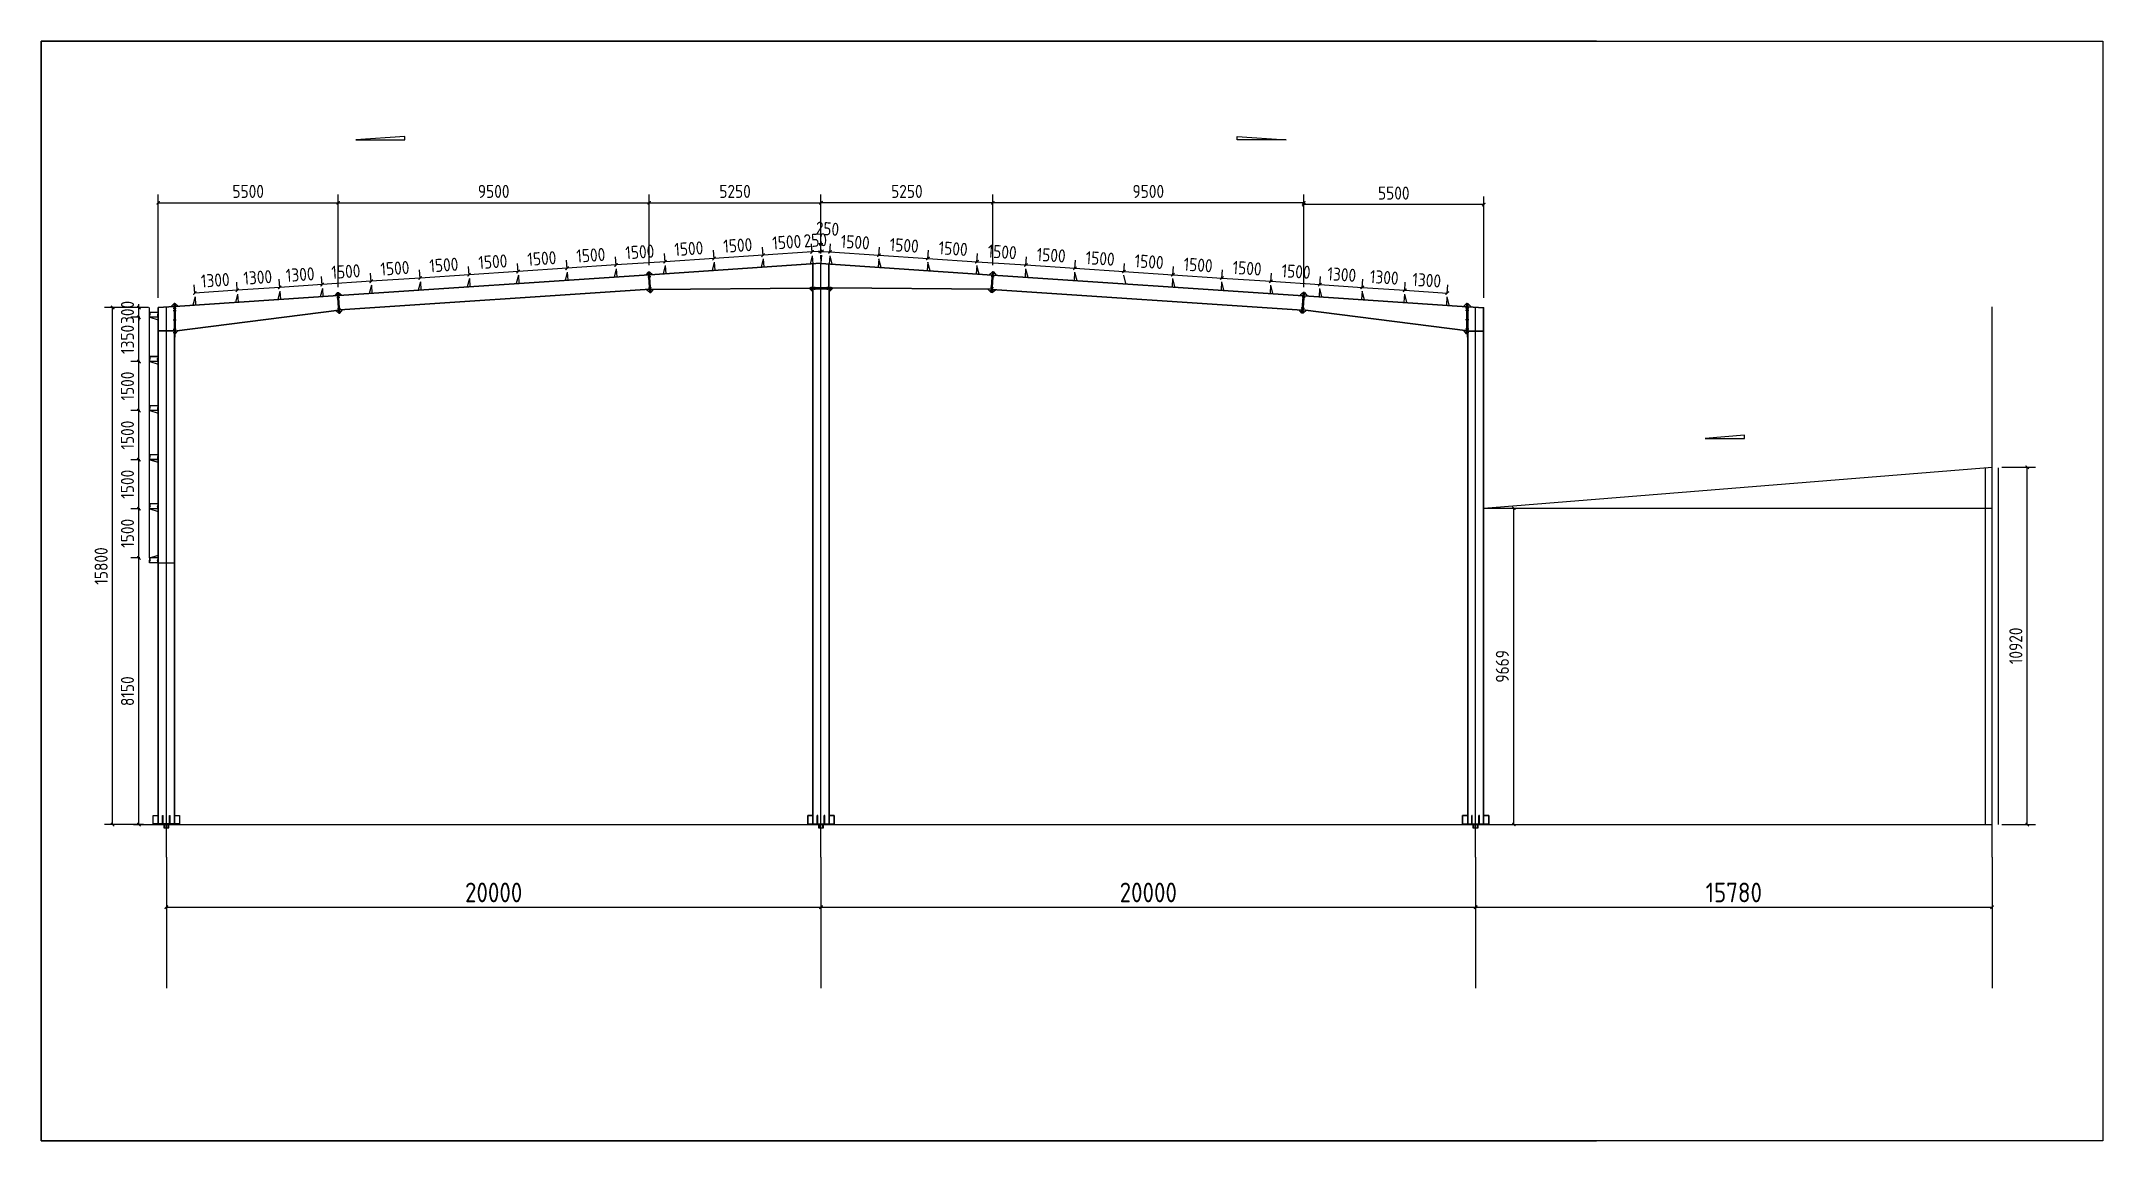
# Model space of a CAD drawing. Extents: x 424415 to 727970, y -73017 to 111783.
# Drawn here: x 664985 to 727970, y -22617 to 10983 of the extents above; entities that cross this region are included whole.
import ezdxf

# ---------------------------------------------------------------- set-up
doc = ezdxf.new("R2010")
doc.units = 0
doc.header["$LTSCALE"] = 1000
doc.header["$MEASUREMENT"] = 0
doc.layers.add('AXIS', color=3, linetype='Continuous')
doc.layers.add('DOTE', color=1, linetype='Continuous')
doc.styles.get("Standard").update_dxf_attribs({"font": 'gbenor.shx', "bigfont": 'gbcbig.shx'})
doc.dimstyles.get("Standard").update_dxf_attribs({"dimscale": 100, "dimtxt": 3.5, "dimasz": 1, "dimexe": 2.5, "dimexo": 3, "dimgap": 1.5, "dimtad": 1, "dimdec": 0, "dimzin": 0, "dimdsep": 46, "dimtxsty": 'Standard', "dimblk": 'ARCHTICK', "dimcen": 0.09, "dimadec": 0, "dimazin": 0, "dimtfac": 1, "dimtdec": 0, "dimtix": 1, "dimtmove": 2, "dimatfit": 3, "dimfxl": 1, "dimtolj": 1, "dimtzin": 0, "dimarcsym": 0})

msp = doc.modelspace()

# ---------------------------------------------------------------- blocks, each defined once
blk = doc.blocks.new('_ArchTick')
at = {"color": 0, "linetype": 'ByBlock', "const_width": 0.4}
blk.add_lwpolyline([(-0.5, -0.5), (0.5, 0.5)], dxfattribs=at)
blk = doc.blocks.new('*D1791')
at = {"color": 3, "lineweight": -2}
for p, q in [((668558, 3146), (668558, 6294)), ((668558, 6044), (674058, 6044)), ((674058, 3463), (674058, 6294))]:
    blk.add_line(p, q, dxfattribs=at)
at = {"layer": 'Defpoints', "color": 0}
for p in [(674058, 6044), (674058, 3163), (668558, 2846)]:
    blk.add_point(p, dxfattribs=at)
at = {"color": 3, "lineweight": -2, "xscale": 100, "yscale": 100, "zscale": 100, "rotation": 180}
blk.add_blockref('_ArchTick', (668558, 6044), dxfattribs=at)
at = {"color": 3, "lineweight": -2, "xscale": 100, "yscale": 100, "zscale": 100}
blk.add_blockref('_ArchTick', (674058, 6044), dxfattribs=at)
at = {"color": 0, "insert": (671308, 6394), "char_height": 400, "attachment_point": 5}
blk.add_mtext('\\A1;5500', dxfattribs=at)
blk = doc.blocks.new('*D1796')
at = {"color": 3, "lineweight": -2}
for p, q in [((674058, 3511), (674058, 6294)), ((674058, 6044), (683558, 6044)), ((683558, 4144), (683558, 6294))]:
    blk.add_line(p, q, dxfattribs=at)
at = {"layer": 'Defpoints', "color": 0}
for p in [(683558, 6044), (683558, 3844), (674058, 3211)]:
    blk.add_point(p, dxfattribs=at)
at = {"color": 3, "lineweight": -2, "xscale": 100, "yscale": 100, "zscale": 100, "rotation": 180}
blk.add_blockref('_ArchTick', (674058, 6044), dxfattribs=at)
at = {"color": 3, "lineweight": -2, "xscale": 100, "yscale": 100, "zscale": 100}
blk.add_blockref('_ArchTick', (683558, 6044), dxfattribs=at)
at = {"color": 0, "insert": (678808, 6394), "char_height": 400, "attachment_point": 5}
blk.add_mtext('\\A1;9500', dxfattribs=at)
blk = doc.blocks.new('*D1797')
at = {"color": 3, "lineweight": -2}
for p, q in [((683558, 4144), (683558, 6294)), ((683558, 6044), (688808, 6044)), ((688808, 4496), (688808, 6294))]:
    blk.add_line(p, q, dxfattribs=at)
at = {"layer": 'Defpoints', "color": 0}
for p in [(688808, 6044), (683558, 3844), (688808, 4196)]:
    blk.add_point(p, dxfattribs=at)
at = {"color": 3, "lineweight": -2, "xscale": 100, "yscale": 100, "zscale": 100, "rotation": 180}
blk.add_blockref('_ArchTick', (683558, 6044), dxfattribs=at)
at = {"color": 3, "lineweight": -2, "xscale": 100, "yscale": 100, "zscale": 100}
blk.add_blockref('_ArchTick', (688808, 6044), dxfattribs=at)
at = {"color": 0, "insert": (686183, 6394), "char_height": 400, "attachment_point": 5}
blk.add_mtext('\\A1;5250', dxfattribs=at)
blk = doc.blocks.new('*D1792')
at = {"color": 3, "lineweight": -2}
for p, q in [((703558, 3463), (703558, 6242)), ((709058, 5992), (703558, 5992)), ((709058, 3146), (709058, 6242))]:
    blk.add_line(p, q, dxfattribs=at)
at = {"layer": 'Defpoints', "color": 0}
for p in [(703558, 5992), (703558, 3163), (709058, 2846)]:
    blk.add_point(p, dxfattribs=at)
at = {"color": 3, "lineweight": -2, "xscale": 100, "yscale": 100, "zscale": 100, "rotation": 180}
blk.add_blockref('_ArchTick', (703558, 5992), dxfattribs=at)
at = {"color": 3, "lineweight": -2, "xscale": 100, "yscale": 100, "zscale": 100}
blk.add_blockref('_ArchTick', (709058, 5992), dxfattribs=at)
at = {"color": 0, "insert": (706308, 6342), "char_height": 400, "attachment_point": 5}
blk.add_mtext('\\A1;5500', dxfattribs=at)
blk = doc.blocks.new('*D1793')
at = {"color": 3, "lineweight": -2}
for p, q in [((694058, 4144), (694058, 6294)), ((703558, 6044), (694058, 6044)), ((703558, 3511), (703558, 6294))]:
    blk.add_line(p, q, dxfattribs=at)
at = {"layer": 'Defpoints', "color": 0}
for p in [(694058, 6044), (694058, 3844), (703558, 3211)]:
    blk.add_point(p, dxfattribs=at)
at = {"color": 3, "lineweight": -2, "xscale": 100, "yscale": 100, "zscale": 100, "rotation": 180}
blk.add_blockref('_ArchTick', (694058, 6044), dxfattribs=at)
at = {"color": 3, "lineweight": -2, "xscale": 100, "yscale": 100, "zscale": 100}
blk.add_blockref('_ArchTick', (703558, 6044), dxfattribs=at)
at = {"color": 0, "insert": (698808, 6394), "char_height": 400, "attachment_point": 5}
blk.add_mtext('\\A1;9500', dxfattribs=at)
blk = doc.blocks.new('*D1794')
at = {"color": 3, "lineweight": -2}
for p, q in [((688808, 4496), (688808, 6294)), ((694058, 6044), (688808, 6044)), ((694058, 4144), (694058, 6294))]:
    blk.add_line(p, q, dxfattribs=at)
at = {"layer": 'Defpoints', "color": 0}
for p in [(688808, 6044), (688808, 4196), (694058, 3844)]:
    blk.add_point(p, dxfattribs=at)
at = {"color": 3, "lineweight": -2, "xscale": 100, "yscale": 100, "zscale": 100, "rotation": 180}
blk.add_blockref('_ArchTick', (688808, 6044), dxfattribs=at)
at = {"color": 3, "lineweight": -2, "xscale": 100, "yscale": 100, "zscale": 100}
blk.add_blockref('_ArchTick', (694058, 6044), dxfattribs=at)
at = {"color": 0, "insert": (691433, 6394), "char_height": 400, "attachment_point": 5}
blk.add_mtext('\\A1;5250', dxfattribs=at)
blk = doc.blocks.new('*D1798')
at = {"color": 3, "lineweight": -2}
for p, q in [((668258, 2846), (666915, 2846)), ((667165, -12954), (667165, 2846)), ((668108, -12954), (666915, -12954))]:
    blk.add_line(p, q, dxfattribs=at)
at = {"layer": 'Defpoints', "color": 0}
for p in [(667165, 2846), (668558, 2846), (668408, -12954)]:
    blk.add_point(p, dxfattribs=at)
at = {"color": 3, "lineweight": -2, "xscale": 100, "yscale": 100, "zscale": 100}
for p, rotation in [((667165, 2846), 90), ((667165, -12954), 270)]:
    blk.add_blockref('_ArchTick', p, dxfattribs=dict(at, rotation=rotation))
at = {"color": 0, "insert": (666815, -5054), "char_height": 400, "attachment_point": 5, "rotation": 90}
blk.add_mtext('\\A1;15800', dxfattribs=at)
blk = doc.blocks.new('*D1800')
at = {"color": 3, "lineweight": -2}
for p, q in [((688534, 4544), (688434, 4537)), ((688522, 4728), (688517, 4793)), ((688783, 4561), (688534, 4544)), ((688771, 4745), (688767, 4810)), ((688783, 4561), (688883, 4567))]:
    blk.add_line(p, q, dxfattribs=at)
at = {"layer": 'Defpoints', "color": 0}
for p in [(688534, 4544), (688541, 4429), (688791, 4445)]:
    blk.add_point(p, dxfattribs=at)
at = {"color": 3, "lineweight": -2, "xscale": 100, "yscale": 100, "zscale": 100}
for p, rotation in [((688534, 4544), 3.814074834292158), ((688783, 4561), 183.8140748342922)]:
    blk.add_blockref('_ArchTick', p, dxfattribs=dict(at, rotation=rotation))
at = {"color": 0, "insert": (688635, 4902), "char_height": 400, "attachment_point": 5, "rotation": 3.81407}
blk.add_mtext('\\A1;250', dxfattribs=at)
blk = doc.blocks.new('*D1801')
at = {"color": 3, "lineweight": -2}
for p, q in [((687038, 4429), (687020, 4694)), ((688534, 4544), (687037, 4444)), ((688535, 4528), (688517, 4793))]:
    blk.add_line(p, q, dxfattribs=at)
at = {"layer": 'Defpoints', "color": 0}
for p in [(687037, 4444), (688541, 4429), (687045, 4329)]:
    blk.add_point(p, dxfattribs=at)
at = {"color": 3, "lineweight": -2, "xscale": 100, "yscale": 100, "zscale": 100}
for p, rotation in [((687037, 4444), 183.8140748341314), ((688534, 4544), 3.814074834131418)]:
    blk.add_blockref('_ArchTick', p, dxfattribs=dict(at, rotation=rotation))
at = {"color": 0, "insert": (687762, 4843), "char_height": 400, "attachment_point": 5, "rotation": 3.81407}
blk.add_mtext('\\A1;1500', dxfattribs=at)
blk = doc.blocks.new('*D1802')
at = {"color": 3, "lineweight": -2}
for p, q in [((685541, 4329), (685524, 4594)), ((687037, 4444), (685540, 4344)), ((687038, 4429), (687020, 4694))]:
    blk.add_line(p, q, dxfattribs=at)
at = {"layer": 'Defpoints', "color": 0}
for p in [(685540, 4344), (685548, 4229), (687045, 4329)]:
    blk.add_point(p, dxfattribs=at)
at = {"color": 3, "lineweight": -2, "xscale": 100, "yscale": 100, "zscale": 100}
for p, rotation in [((685540, 4344), 183.8140748341314), ((687037, 4444), 3.814074834131418)]:
    blk.add_blockref('_ArchTick', p, dxfattribs=dict(at, rotation=rotation))
at = {"color": 0, "insert": (686265, 4744), "char_height": 400, "attachment_point": 5, "rotation": 3.81407}
blk.add_mtext('\\A1;1500', dxfattribs=at)
blk = doc.blocks.new('*D1803')
at = {"color": 3, "lineweight": -2}
for p, q in [((684045, 4229), (684027, 4494)), ((685541, 4329), (685524, 4594)), ((685540, 4344), (684044, 4245))]:
    blk.add_line(p, q, dxfattribs=at)
at = {"layer": 'Defpoints', "color": 0}
for p in [(684044, 4245), (684051, 4129), (685548, 4229)]:
    blk.add_point(p, dxfattribs=at)
at = {"color": 3, "lineweight": -2, "xscale": 100, "yscale": 100, "zscale": 100}
for p, rotation in [((685540, 4344), 3.814074834131418), ((684044, 4245), 183.8140748341314)]:
    blk.add_blockref('_ArchTick', p, dxfattribs=dict(at, rotation=rotation))
at = {"color": 0, "insert": (684769, 4644), "char_height": 400, "attachment_point": 5, "rotation": 3.81407}
blk.add_mtext('\\A1;1500', dxfattribs=at)
blk = doc.blocks.new('*D1804')
at = {"color": 3, "lineweight": -2}
for p, q in [((684045, 4229), (684027, 4494)), ((682548, 4129), (682530, 4394)), ((684044, 4245), (682547, 4145))]:
    blk.add_line(p, q, dxfattribs=at)
at = {"layer": 'Defpoints', "color": 0}
for p in [(682547, 4145), (682555, 4029), (684051, 4129)]:
    blk.add_point(p, dxfattribs=at)
at = {"color": 3, "lineweight": -2, "xscale": 100, "yscale": 100, "zscale": 100}
for p, rotation in [((682547, 4145), 183.8140748341314), ((684044, 4245), 3.814074834131418)]:
    blk.add_blockref('_ArchTick', p, dxfattribs=dict(at, rotation=rotation))
at = {"color": 0, "insert": (683272, 4544), "char_height": 400, "attachment_point": 5, "rotation": 3.81407}
blk.add_mtext('\\A1;1500', dxfattribs=at)
blk = doc.blocks.new('*D1805')
at = {"color": 3, "lineweight": -2}
for p, q in [((681051, 4029), (681034, 4295)), ((682547, 4145), (681050, 4045)), ((682548, 4129), (682530, 4394))]:
    blk.add_line(p, q, dxfattribs=at)
at = {"layer": 'Defpoints', "color": 0}
for p in [(681050, 4045), (681058, 3930), (682555, 4029)]:
    blk.add_point(p, dxfattribs=at)
at = {"color": 3, "lineweight": -2, "xscale": 100, "yscale": 100, "zscale": 100}
for p, rotation in [((681050, 4045), 183.8140748341314), ((682547, 4145), 3.814074834131418)]:
    blk.add_blockref('_ArchTick', p, dxfattribs=dict(at, rotation=rotation))
at = {"color": 0, "insert": (681775, 4444), "char_height": 400, "attachment_point": 5, "rotation": 3.81407}
blk.add_mtext('\\A1;1500', dxfattribs=at)
blk = doc.blocks.new('*D1806')
at = {"color": 3, "lineweight": -2}
for p, q in [((679555, 3930), (679537, 4195)), ((681050, 4045), (679554, 3945)), ((681051, 4029), (681034, 4295))]:
    blk.add_line(p, q, dxfattribs=at)
at = {"layer": 'Defpoints', "color": 0}
for p in [(679554, 3945), (679561, 3830), (681058, 3930)]:
    blk.add_point(p, dxfattribs=at)
at = {"color": 3, "lineweight": -2, "xscale": 100, "yscale": 100, "zscale": 100}
for p, rotation in [((679554, 3945), 183.8140748341314), ((681050, 4045), 3.814074834131418)]:
    blk.add_blockref('_ArchTick', p, dxfattribs=dict(at, rotation=rotation))
at = {"color": 0, "insert": (680279, 4344), "char_height": 400, "attachment_point": 5, "rotation": 3.81407}
blk.add_mtext('\\A1;1500', dxfattribs=at)
blk = doc.blocks.new('*D1807')
at = {"color": 3, "lineweight": -2}
for p, q in [((678058, 3830), (678040, 4095)), ((679554, 3945), (678057, 3846)), ((679555, 3930), (679537, 4195))]:
    blk.add_line(p, q, dxfattribs=at)
at = {"layer": 'Defpoints', "color": 0}
for p in [(678057, 3846), (679561, 3830), (678065, 3730)]:
    blk.add_point(p, dxfattribs=at)
at = {"color": 3, "lineweight": -2, "xscale": 100, "yscale": 100, "zscale": 100}
for p, rotation in [((678057, 3846), 183.8140748341314), ((679554, 3945), 3.814074834131418)]:
    blk.add_blockref('_ArchTick', p, dxfattribs=dict(at, rotation=rotation))
at = {"color": 0, "insert": (678782, 4245), "char_height": 400, "attachment_point": 5, "rotation": 3.81407}
blk.add_mtext('\\A1;1500', dxfattribs=at)
blk = doc.blocks.new('*D1808')
at = {"color": 3, "lineweight": -2}
for p, q in [((676561, 3730), (676544, 3995)), ((678057, 3846), (676560, 3746)), ((678058, 3830), (678040, 4095))]:
    blk.add_line(p, q, dxfattribs=at)
at = {"layer": 'Defpoints', "color": 0}
for p in [(676560, 3746), (676568, 3630), (678065, 3730)]:
    blk.add_point(p, dxfattribs=at)
at = {"color": 3, "lineweight": -2, "xscale": 100, "yscale": 100, "zscale": 100}
for p, rotation in [((676560, 3746), 183.8140748341314), ((678057, 3846), 3.814074834131418)]:
    blk.add_blockref('_ArchTick', p, dxfattribs=dict(at, rotation=rotation))
at = {"color": 0, "insert": (677285, 4145), "char_height": 400, "attachment_point": 5, "rotation": 3.81407}
blk.add_mtext('\\A1;1500', dxfattribs=at)
blk = doc.blocks.new('*D1809')
at = {"color": 3, "lineweight": -2}
for p, q in [((675065, 3630), (675047, 3895)), ((676561, 3730), (676544, 3995)), ((676560, 3746), (675064, 3646))]:
    blk.add_line(p, q, dxfattribs=at)
at = {"layer": 'Defpoints', "color": 0}
for p in [(675064, 3646), (675071, 3531), (676568, 3630)]:
    blk.add_point(p, dxfattribs=at)
at = {"color": 3, "lineweight": -2, "xscale": 100, "yscale": 100, "zscale": 100}
for p, rotation in [((676560, 3746), 3.814074834131418), ((675064, 3646), 183.8140748341314)]:
    blk.add_blockref('_ArchTick', p, dxfattribs=dict(at, rotation=rotation))
at = {"color": 0, "insert": (675789, 4045), "char_height": 400, "attachment_point": 5, "rotation": 3.81407}
blk.add_mtext('\\A1;1500', dxfattribs=at)
blk = doc.blocks.new('*D1810')
at = {"color": 3, "lineweight": -2}
for p, q in [((673568, 3531), (673550, 3796)), ((675065, 3630), (675047, 3895)), ((675064, 3646), (673567, 3546))]:
    blk.add_line(p, q, dxfattribs=at)
at = {"layer": 'Defpoints', "color": 0}
for p in [(673567, 3546), (673575, 3431), (675071, 3531)]:
    blk.add_point(p, dxfattribs=at)
at = {"color": 3, "lineweight": -2, "xscale": 100, "yscale": 100, "zscale": 100}
for p, rotation in [((673567, 3546), 183.8140748341314), ((675064, 3646), 3.814074834131418)]:
    blk.add_blockref('_ArchTick', p, dxfattribs=dict(at, rotation=rotation))
at = {"color": 0, "insert": (674292, 3945), "char_height": 400, "attachment_point": 5, "rotation": 3.81407}
blk.add_mtext('\\A1;1500', dxfattribs=at)
blk = doc.blocks.new('*D1811')
at = {"color": 3, "lineweight": -2}
for p, q in [((673568, 3531), (673550, 3796)), ((672271, 3444), (672253, 3709)), ((673567, 3546), (672270, 3460))]:
    blk.add_line(p, q, dxfattribs=at)
at = {"layer": 'Defpoints', "color": 0}
for p in [(672270, 3460), (672278, 3344), (673575, 3431)]:
    blk.add_point(p, dxfattribs=at)
at = {"color": 3, "lineweight": -2, "xscale": 100, "yscale": 100, "zscale": 100}
for p, rotation in [((672270, 3460), 183.8140748341314), ((673567, 3546), 3.814074834131418)]:
    blk.add_blockref('_ArchTick', p, dxfattribs=dict(at, rotation=rotation))
at = {"color": 0, "insert": (672895, 3852), "char_height": 400, "attachment_point": 5, "rotation": 3.81407}
blk.add_mtext('\\A1;1300', dxfattribs=at)
blk = doc.blocks.new('*D1812')
at = {"color": 3, "lineweight": -2}
for p, q in [((670974, 3358), (670956, 3623)), ((672270, 3460), (670973, 3373)), ((672271, 3444), (672253, 3709))]:
    blk.add_line(p, q, dxfattribs=at)
at = {"layer": 'Defpoints', "color": 0}
for p in [(670973, 3373), (670980, 3258), (672278, 3344)]:
    blk.add_point(p, dxfattribs=at)
at = {"color": 3, "lineweight": -2, "xscale": 100, "yscale": 100, "zscale": 100}
for p, rotation in [((670973, 3373), 183.8140748341314), ((672270, 3460), 3.814074834131418)]:
    blk.add_blockref('_ArchTick', p, dxfattribs=dict(at, rotation=rotation))
at = {"color": 0, "insert": (671598, 3766), "char_height": 400, "attachment_point": 5, "rotation": 3.81407}
blk.add_mtext('\\A1;1300', dxfattribs=at)
blk = doc.blocks.new('*D1813')
at = {"color": 3, "lineweight": -2}
for p, q in [((669677, 3271), (669659, 3536)), ((670973, 3373), (669676, 3287)), ((670974, 3358), (670956, 3623))]:
    blk.add_line(p, q, dxfattribs=at)
at = {"layer": 'Defpoints', "color": 0}
for p in [(669676, 3287), (669683, 3171), (670980, 3258)]:
    blk.add_point(p, dxfattribs=at)
at = {"color": 3, "lineweight": -2, "xscale": 100, "yscale": 100, "zscale": 100}
for p, rotation in [((669676, 3287), 183.8140748341314), ((670973, 3373), 3.814074834131418)]:
    blk.add_blockref('_ArchTick', p, dxfattribs=dict(at, rotation=rotation))
at = {"color": 0, "insert": (670301, 3679), "char_height": 400, "attachment_point": 5, "rotation": 3.81407}
blk.add_mtext('\\A1;1300', dxfattribs=at)
blk = doc.blocks.new('*D1795')
at = {"color": 3, "lineweight": -2}
for p, q in [((688833, 4561), (688733, 4567)), ((688833, 4561), (689083, 4544)), ((688845, 4745), (688850, 4810)), ((689083, 4544), (689182, 4537)), ((689095, 4728), (689099, 4793))]:
    blk.add_line(p, q, dxfattribs=at)
at = {"layer": 'Defpoints', "color": 0}
for p in [(688825, 4445), (689075, 4429), (689083, 4544)]:
    blk.add_point(p, dxfattribs=at)
at = {"color": 3, "lineweight": -2, "xscale": 100, "yscale": 100, "zscale": 100}
for p, rotation in [((688833, 4561), 356.1859251657079), ((689083, 4544), 176.1859251657079)]:
    blk.add_blockref('_ArchTick', p, dxfattribs=dict(at, rotation=rotation))
at = {"color": 0, "insert": (689006, 5252), "char_height": 400, "attachment_point": 5, "rotation": 356.18593}
blk.add_mtext('\\A1;250', dxfattribs=at)
blk = doc.blocks.new('*D1814')
at = {"color": 3, "lineweight": -2}
for p, q in [((689081, 4528), (689099, 4793)), ((689083, 4544), (690579, 4444)), ((690578, 4429), (690596, 4694))]:
    blk.add_line(p, q, dxfattribs=at)
at = {"layer": 'Defpoints', "color": 0}
for p in [(689075, 4429), (690579, 4444), (690571, 4329)]:
    blk.add_point(p, dxfattribs=at)
at = {"color": 3, "lineweight": -2, "xscale": 100, "yscale": 100, "zscale": 100}
for p, rotation in [((689083, 4544), 176.1859251658686), ((690579, 4444), 356.1859251658686)]:
    blk.add_blockref('_ArchTick', p, dxfattribs=dict(at, rotation=rotation))
at = {"color": 0, "insert": (689854, 4843), "char_height": 400, "attachment_point": 5, "rotation": 356.18593}
blk.add_mtext('\\A1;1500', dxfattribs=at)
blk = doc.blocks.new('*D1815')
at = {"color": 3, "lineweight": -2}
for p, q in [((690578, 4429), (690596, 4694)), ((690579, 4444), (692076, 4344)), ((692075, 4329), (692092, 4594))]:
    blk.add_line(p, q, dxfattribs=at)
at = {"layer": 'Defpoints', "color": 0}
for p in [(690571, 4329), (692068, 4229), (692076, 4344)]:
    blk.add_point(p, dxfattribs=at)
at = {"color": 3, "lineweight": -2, "xscale": 100, "yscale": 100, "zscale": 100}
for p, rotation in [((690579, 4444), 176.1859251658686), ((692076, 4344), 356.1859251658686)]:
    blk.add_blockref('_ArchTick', p, dxfattribs=dict(at, rotation=rotation))
at = {"color": 0, "insert": (691351, 4744), "char_height": 400, "attachment_point": 5, "rotation": 356.18593}
blk.add_mtext('\\A1;1500', dxfattribs=at)
blk = doc.blocks.new('*D1816')
at = {"color": 3, "lineweight": -2}
for p, q in [((692075, 4329), (692092, 4594)), ((693571, 4229), (693589, 4494)), ((692076, 4344), (693573, 4245))]:
    blk.add_line(p, q, dxfattribs=at)
at = {"layer": 'Defpoints', "color": 0}
for p in [(692068, 4229), (693565, 4129), (693573, 4245)]:
    blk.add_point(p, dxfattribs=at)
at = {"color": 3, "lineweight": -2, "xscale": 100, "yscale": 100, "zscale": 100}
for p, rotation in [((692076, 4344), 176.1859251658686), ((693573, 4245), 356.1859251658686)]:
    blk.add_blockref('_ArchTick', p, dxfattribs=dict(at, rotation=rotation))
at = {"color": 0, "insert": (692847, 4644), "char_height": 400, "attachment_point": 5, "rotation": 356.18593}
blk.add_mtext('\\A1;1500', dxfattribs=at)
blk = doc.blocks.new('*D1817')
at = {"color": 3, "lineweight": -2}
for p, q in [((693571, 4229), (693589, 4494)), ((693573, 4245), (695069, 4145)), ((695068, 4129), (695086, 4394))]:
    blk.add_line(p, q, dxfattribs=at)
at = {"layer": 'Defpoints', "color": 0}
for p in [(693565, 4129), (695062, 4029), (695069, 4145)]:
    blk.add_point(p, dxfattribs=at)
at = {"color": 3, "lineweight": -2, "xscale": 100, "yscale": 100, "zscale": 100}
for p, rotation in [((693573, 4245), 176.1859251658686), ((695069, 4145), 356.1859251658686)]:
    blk.add_blockref('_ArchTick', p, dxfattribs=dict(at, rotation=rotation))
at = {"color": 0, "insert": (694344, 4544), "char_height": 400, "attachment_point": 5, "rotation": 356.18593}
blk.add_mtext('\\A1;1500', dxfattribs=at)
blk = doc.blocks.new('*D1818')
at = {"color": 3, "lineweight": -2}
for p, q in [((695068, 4129), (695086, 4394)), ((695069, 4145), (696566, 4045)), ((696565, 4029), (696583, 4295))]:
    blk.add_line(p, q, dxfattribs=at)
at = {"layer": 'Defpoints', "color": 0}
for p in [(695062, 4029), (696558, 3930), (696566, 4045)]:
    blk.add_point(p, dxfattribs=at)
at = {"color": 3, "lineweight": -2, "xscale": 100, "yscale": 100, "zscale": 100}
for p, rotation in [((695069, 4145), 176.1859251658686), ((696566, 4045), 356.1859251658686)]:
    blk.add_blockref('_ArchTick', p, dxfattribs=dict(at, rotation=rotation))
at = {"color": 0, "insert": (695841, 4444), "char_height": 400, "attachment_point": 5, "rotation": 356.18593}
blk.add_mtext('\\A1;1500', dxfattribs=at)
blk = doc.blocks.new('*D1819')
at = {"color": 3, "lineweight": -2}
for p, q in [((696565, 4029), (696583, 4295)), ((696566, 4045), (698063, 3945)), ((698062, 3930), (698079, 4195))]:
    blk.add_line(p, q, dxfattribs=at)
at = {"layer": 'Defpoints', "color": 0}
for p in [(696558, 3930), (698055, 3830), (698063, 3945)]:
    blk.add_point(p, dxfattribs=at)
at = {"color": 3, "lineweight": -2, "xscale": 100, "yscale": 100, "zscale": 100}
for p, rotation in [((696566, 4045), 176.1859251658686), ((698063, 3945), 356.1859251658686)]:
    blk.add_blockref('_ArchTick', p, dxfattribs=dict(at, rotation=rotation))
at = {"color": 0, "insert": (697338, 4344), "char_height": 400, "attachment_point": 5, "rotation": 356.18593}
blk.add_mtext('\\A1;1500', dxfattribs=at)
blk = doc.blocks.new('*D1820')
at = {"color": 3, "lineweight": -2}
for p, q in [((698062, 3930), (698079, 4195)), ((698063, 3945), (699559, 3846)), ((699558, 3830), (699576, 4095))]:
    blk.add_line(p, q, dxfattribs=at)
at = {"layer": 'Defpoints', "color": 0}
for p in [(698055, 3830), (699559, 3846), (699552, 3730)]:
    blk.add_point(p, dxfattribs=at)
at = {"color": 3, "lineweight": -2, "xscale": 100, "yscale": 100, "zscale": 100}
for p, rotation in [((698063, 3945), 176.1859251658686), ((699559, 3846), 356.1859251658686)]:
    blk.add_blockref('_ArchTick', p, dxfattribs=dict(at, rotation=rotation))
at = {"color": 0, "insert": (698834, 4245), "char_height": 400, "attachment_point": 5, "rotation": 356.18593}
blk.add_mtext('\\A1;1500', dxfattribs=at)
blk = doc.blocks.new('*D1821')
at = {"color": 3, "lineweight": -2}
for p, q in [((699558, 3830), (699576, 4095)), ((699559, 3846), (701056, 3746)), ((701055, 3730), (701073, 3995))]:
    blk.add_line(p, q, dxfattribs=at)
at = {"layer": 'Defpoints', "color": 0}
for p in [(699552, 3730), (701048, 3630), (701056, 3746)]:
    blk.add_point(p, dxfattribs=at)
at = {"color": 3, "lineweight": -2, "xscale": 100, "yscale": 100, "zscale": 100}
for p, rotation in [((699559, 3846), 176.1859251658686), ((701056, 3746), 356.1859251658686)]:
    blk.add_blockref('_ArchTick', p, dxfattribs=dict(at, rotation=rotation))
at = {"color": 0, "insert": (700331, 4145), "char_height": 400, "attachment_point": 5, "rotation": 356.18593}
blk.add_mtext('\\A1;1500', dxfattribs=at)
blk = doc.blocks.new('*D1822')
at = {"color": 3, "lineweight": -2}
for p, q in [((701055, 3730), (701073, 3995)), ((702552, 3630), (702569, 3895)), ((701056, 3746), (702553, 3646))]:
    blk.add_line(p, q, dxfattribs=at)
at = {"layer": 'Defpoints', "color": 0}
for p in [(701048, 3630), (702545, 3531), (702553, 3646)]:
    blk.add_point(p, dxfattribs=at)
at = {"color": 3, "lineweight": -2, "xscale": 100, "yscale": 100, "zscale": 100}
for p, rotation in [((701056, 3746), 176.1859251658686), ((702553, 3646), 356.1859251658686)]:
    blk.add_blockref('_ArchTick', p, dxfattribs=dict(at, rotation=rotation))
at = {"color": 0, "insert": (701828, 4045), "char_height": 400, "attachment_point": 5, "rotation": 356.18593}
blk.add_mtext('\\A1;1500', dxfattribs=at)
blk = doc.blocks.new('*D1823')
at = {"color": 3, "lineweight": -2}
for p, q in [((702552, 3630), (702569, 3895)), ((704048, 3531), (704066, 3796)), ((702553, 3646), (704049, 3546))]:
    blk.add_line(p, q, dxfattribs=at)
at = {"layer": 'Defpoints', "color": 0}
for p in [(702545, 3531), (704042, 3431), (704049, 3546)]:
    blk.add_point(p, dxfattribs=at)
at = {"color": 3, "lineweight": -2, "xscale": 100, "yscale": 100, "zscale": 100}
for p, rotation in [((702553, 3646), 176.1859251658686), ((704049, 3546), 356.1859251658686)]:
    blk.add_blockref('_ArchTick', p, dxfattribs=dict(at, rotation=rotation))
at = {"color": 0, "insert": (703324, 3945), "char_height": 400, "attachment_point": 5, "rotation": 356.18593}
blk.add_mtext('\\A1;1500', dxfattribs=at)
blk = doc.blocks.new('*D1824')
at = {"color": 3, "lineweight": -2}
for p, q in [((704048, 3531), (704066, 3796)), ((704049, 3546), (705346, 3460)), ((705345, 3444), (705363, 3709))]:
    blk.add_line(p, q, dxfattribs=at)
at = {"layer": 'Defpoints', "color": 0}
for p in [(704042, 3431), (705339, 3344), (705346, 3460)]:
    blk.add_point(p, dxfattribs=at)
at = {"color": 3, "lineweight": -2, "xscale": 100, "yscale": 100, "zscale": 100}
for p, rotation in [((704049, 3546), 176.1859251658686), ((705346, 3460), 356.1859251658686)]:
    blk.add_blockref('_ArchTick', p, dxfattribs=dict(at, rotation=rotation))
at = {"color": 0, "insert": (704721, 3852), "char_height": 400, "attachment_point": 5, "rotation": 356.18593}
blk.add_mtext('\\A1;1300', dxfattribs=at)
blk = doc.blocks.new('*D1825')
at = {"color": 3, "lineweight": -2}
for p, q in [((705345, 3444), (705363, 3709)), ((705346, 3460), (706644, 3373)), ((706642, 3358), (706660, 3623))]:
    blk.add_line(p, q, dxfattribs=at)
at = {"layer": 'Defpoints', "color": 0}
for p in [(705339, 3344), (706636, 3258), (706644, 3373)]:
    blk.add_point(p, dxfattribs=at)
at = {"color": 3, "lineweight": -2, "xscale": 100, "yscale": 100, "zscale": 100}
for p, rotation in [((705346, 3460), 176.1859251658686), ((706644, 3373), 356.1859251658686)]:
    blk.add_blockref('_ArchTick', p, dxfattribs=dict(at, rotation=rotation))
at = {"color": 0, "insert": (706018, 3766), "char_height": 400, "attachment_point": 5, "rotation": 356.18593}
blk.add_mtext('\\A1;1300', dxfattribs=at)
blk = doc.blocks.new('*D1826')
at = {"color": 3, "lineweight": -2}
for p, q in [((706642, 3358), (706660, 3623)), ((706644, 3373), (707941, 3287)), ((707940, 3271), (707957, 3536))]:
    blk.add_line(p, q, dxfattribs=at)
at = {"layer": 'Defpoints', "color": 0}
for p in [(706636, 3258), (707933, 3171), (707941, 3287)]:
    blk.add_point(p, dxfattribs=at)
at = {"color": 3, "lineweight": -2, "xscale": 100, "yscale": 100, "zscale": 100}
for p, rotation in [((706644, 3373), 176.1859251658686), ((707941, 3287), 356.1859251658686)]:
    blk.add_blockref('_ArchTick', p, dxfattribs=dict(at, rotation=rotation))
at = {"color": 0, "insert": (707315, 3679), "char_height": 400, "attachment_point": 5, "rotation": 356.18593}
blk.add_mtext('\\A1;1300', dxfattribs=at)
blk = doc.blocks.new('*D1841')
at = {"color": 3, "lineweight": -2}
for p, q in [((708808, -14254), (708808, -15729)), ((724588, -14254), (724588, -15729)), ((708808, -15479), (724588, -15479))]:
    blk.add_line(p, q, dxfattribs=at)
at = {"layer": 'Defpoints', "color": 0}
for p in [(708808, -13954), (724588, -13954), (724588, -15479)]:
    blk.add_point(p, dxfattribs=at)
at = {"color": 3, "lineweight": -2, "xscale": 100, "yscale": 100, "zscale": 100, "rotation": 180}
blk.add_blockref('_ArchTick', (708808, -15479), dxfattribs=at)
at = {"color": 3, "lineweight": -2, "xscale": 100, "yscale": 100, "zscale": 100}
blk.add_blockref('_ArchTick', (724588, -15479), dxfattribs=at)
at = {"color": 0, "insert": (716698, -15029), "char_height": 600, "attachment_point": 5}
blk.add_mtext('\\A1;15780', dxfattribs=at)
blk = doc.blocks.new('*D1924')
at = {"color": 3, "lineweight": -2}
for p, q in [((709508, -3285), (710226, -3285)), ((709976, -12954), (709976, -3285)), ((709508, -12954), (710226, -12954))]:
    blk.add_line(p, q, dxfattribs=at)
at = {"layer": 'Defpoints', "color": 0}
for p in [(709208, -3285), (709976, -3285), (709208, -12954)]:
    blk.add_point(p, dxfattribs=at)
at = {"color": 3, "lineweight": -2, "xscale": 100, "yscale": 100, "zscale": 100}
for p, rotation in [((709976, -3285), 90), ((709976, -12954), 270)]:
    blk.add_blockref('_ArchTick', p, dxfattribs=dict(at, rotation=rotation))
at = {"color": 0, "insert": (709626, -8120), "char_height": 400, "attachment_point": 5, "rotation": 90}
blk.add_mtext('\\A1;9669', dxfattribs=at)
blk = doc.blocks.new('*D1925')
at = {"color": 3, "lineweight": -2}
for p, q in [((724888, -2034), (725913, -2034)), ((725663, -12954), (725663, -2034)), ((724888, -12954), (725913, -12954))]:
    blk.add_line(p, q, dxfattribs=at)
at = {"layer": 'Defpoints', "color": 0}
for p in [(724588, -2034), (725663, -2034), (724588, -12954)]:
    blk.add_point(p, dxfattribs=at)
at = {"color": 3, "lineweight": -2, "xscale": 100, "yscale": 100, "zscale": 100}
for p, rotation in [((725663, -2034), 90), ((725663, -12954), 270)]:
    blk.add_blockref('_ArchTick', p, dxfattribs=dict(at, rotation=rotation))
at = {"color": 0, "insert": (725313, -7494), "char_height": 400, "attachment_point": 5, "rotation": 90}
blk.add_mtext('\\A1;10920', dxfattribs=at)
blk = doc.blocks.new('*D1932')
at = {"color": 3, "lineweight": -2}
for p, q in [((667998, -4804), (667719, -4804)), ((667969, -12954), (667969, -4804)), ((668108, -12954), (667719, -12954))]:
    blk.add_line(p, q, dxfattribs=at)
at = {"layer": 'Defpoints', "color": 0}
for p in [(667969, -4804), (668298, -4804), (668408, -12954)]:
    blk.add_point(p, dxfattribs=at)
at = {"color": 3, "lineweight": -2, "xscale": 100, "yscale": 100, "zscale": 100}
for p, rotation in [((667969, -4804), 90), ((667969, -12954), 270)]:
    blk.add_blockref('_ArchTick', p, dxfattribs=dict(at, rotation=rotation))
at = {"color": 0, "insert": (667619, -8879), "char_height": 400, "attachment_point": 5, "rotation": 90}
blk.add_mtext('\\A1;8150', dxfattribs=at)
blk = doc.blocks.new('*D1933')
at = {"color": 3, "lineweight": -2}
for p, q in [((667998, -3304), (667719, -3304)), ((667969, -4804), (667969, -3304)), ((667998, -4804), (667719, -4804))]:
    blk.add_line(p, q, dxfattribs=at)
at = {"layer": 'Defpoints', "color": 0}
for p in [(667969, -3304), (668298, -3304), (668298, -4804)]:
    blk.add_point(p, dxfattribs=at)
at = {"color": 3, "lineweight": -2, "xscale": 100, "yscale": 100, "zscale": 100}
for p, rotation in [((667969, -3304), 90), ((667969, -4804), 270)]:
    blk.add_blockref('_ArchTick', p, dxfattribs=dict(at, rotation=rotation))
at = {"color": 0, "insert": (667619, -4054), "char_height": 400, "attachment_point": 5, "rotation": 90}
blk.add_mtext('\\A1;1500', dxfattribs=at)
blk = doc.blocks.new('*D1934')
at = {"color": 3, "lineweight": -2}
for p, q in [((667998, -1804), (667719, -1804)), ((667969, -3304), (667969, -1804)), ((667998, -3304), (667719, -3304))]:
    blk.add_line(p, q, dxfattribs=at)
at = {"layer": 'Defpoints', "color": 0}
for p in [(667969, -1804), (668298, -1804), (668298, -3304)]:
    blk.add_point(p, dxfattribs=at)
at = {"color": 3, "lineweight": -2, "xscale": 100, "yscale": 100, "zscale": 100}
for p, rotation in [((667969, -1804), 90), ((667969, -3304), 270)]:
    blk.add_blockref('_ArchTick', p, dxfattribs=dict(at, rotation=rotation))
at = {"color": 0, "insert": (667619, -2554), "char_height": 400, "attachment_point": 5, "rotation": 90}
blk.add_mtext('\\A1;1500', dxfattribs=at)
blk = doc.blocks.new('*D1935')
at = {"color": 3, "lineweight": -2}
for p, q in [((667998, -304), (667719, -304)), ((667969, -1804), (667969, -304)), ((667998, -1804), (667719, -1804))]:
    blk.add_line(p, q, dxfattribs=at)
at = {"layer": 'Defpoints', "color": 0}
for p in [(667969, -304), (668298, -304), (668298, -1804)]:
    blk.add_point(p, dxfattribs=at)
at = {"color": 3, "lineweight": -2, "xscale": 100, "yscale": 100, "zscale": 100}
for p, rotation in [((667969, -304), 90), ((667969, -1804), 270)]:
    blk.add_blockref('_ArchTick', p, dxfattribs=dict(at, rotation=rotation))
at = {"color": 0, "insert": (667619, -1054), "char_height": 400, "attachment_point": 5, "rotation": 90}
blk.add_mtext('\\A1;1500', dxfattribs=at)
blk = doc.blocks.new('*D1936')
at = {"color": 3, "lineweight": -2}
for p, q in [((667998, 1196), (667719, 1196)), ((667969, -304), (667969, 1196)), ((667998, -304), (667719, -304))]:
    blk.add_line(p, q, dxfattribs=at)
at = {"layer": 'Defpoints', "color": 0}
for p in [(667969, 1196), (668298, 1196), (668298, -304)]:
    blk.add_point(p, dxfattribs=at)
at = {"color": 3, "lineweight": -2, "xscale": 100, "yscale": 100, "zscale": 100}
for p, rotation in [((667969, 1196), 90), ((667969, -304), 270)]:
    blk.add_blockref('_ArchTick', p, dxfattribs=dict(at, rotation=rotation))
at = {"color": 0, "insert": (667619, 446), "char_height": 400, "attachment_point": 5, "rotation": 90}
blk.add_mtext('\\A1;1500', dxfattribs=at)
blk = doc.blocks.new('*D1937')
at = {"color": 3, "lineweight": -2}
for p, q in [((667998, 2546), (667719, 2546)), ((667969, 1196), (667969, 2546)), ((667998, 1196), (667719, 1196))]:
    blk.add_line(p, q, dxfattribs=at)
at = {"layer": 'Defpoints', "color": 0}
for p in [(667969, 2546), (668298, 2546), (668298, 1196)]:
    blk.add_point(p, dxfattribs=at)
at = {"color": 3, "lineweight": -2, "xscale": 100, "yscale": 100, "zscale": 100}
for p, rotation in [((667969, 2546), 90), ((667969, 1196), 270)]:
    blk.add_blockref('_ArchTick', p, dxfattribs=dict(at, rotation=rotation))
at = {"color": 0, "insert": (667619, 1871), "char_height": 400, "attachment_point": 5, "rotation": 90}
blk.add_mtext('\\A1;1350', dxfattribs=at)
blk = doc.blocks.new('*D1938')
at = {"color": 3, "lineweight": -2}
for p, q in [((668258, 2846), (667719, 2846)), ((667998, 2546), (667719, 2546)), ((667969, 2846), (667969, 2946)), ((667969, 2546), (667969, 2846)), ((667969, 2546), (667969, 2446))]:
    blk.add_line(p, q, dxfattribs=at)
at = {"layer": 'Defpoints', "color": 0}
for p in [(667969, 2846), (668298, 2546), (668558, 2846)]:
    blk.add_point(p, dxfattribs=at)
at = {"color": 3, "lineweight": -2, "xscale": 100, "yscale": 100, "zscale": 100}
for p, rotation in [((667969, 2846), 270), ((667969, 2546), 90)]:
    blk.add_blockref('_ArchTick', p, dxfattribs=dict(at, rotation=rotation))
at = {"color": 0, "insert": (667619, 2696), "char_height": 400, "attachment_point": 5, "rotation": 90}
blk.add_mtext('\\A1;300', dxfattribs=at)
blk = doc.blocks.new('*D2107')
at = {"color": 3, "lineweight": -2}
for p, q in [((688808, -14254), (688808, -15729)), ((708808, -14554), (708808, -15729)), ((688808, -15479), (708808, -15479))]:
    blk.add_line(p, q, dxfattribs=at)
at = {"layer": 'Defpoints', "color": 0}
for p in [(688808, -13954), (708808, -14254), (708808, -15479)]:
    blk.add_point(p, dxfattribs=at)
at = {"color": 3, "lineweight": -2, "xscale": 100, "yscale": 100, "zscale": 100, "rotation": 180}
blk.add_blockref('_ArchTick', (688808, -15479), dxfattribs=at)
at = {"color": 3, "lineweight": -2, "xscale": 100, "yscale": 100, "zscale": 100}
blk.add_blockref('_ArchTick', (708808, -15479), dxfattribs=at)
at = {"color": 0, "insert": (698808, -15029), "char_height": 600, "attachment_point": 5}
blk.add_mtext('\\A1;20000', dxfattribs=at)
blk = doc.blocks.new('*D2108')
at = {"color": 3, "lineweight": -2}
for p, q in [((668808, -14254), (668808, -15729)), ((688808, -14254), (688808, -15729)), ((668808, -15479), (688808, -15479))]:
    blk.add_line(p, q, dxfattribs=at)
at = {"layer": 'Defpoints', "color": 0}
for p in [(668808, -13954), (688808, -13954), (688808, -15479)]:
    blk.add_point(p, dxfattribs=at)
at = {"color": 3, "lineweight": -2, "xscale": 100, "yscale": 100, "zscale": 100, "rotation": 180}
blk.add_blockref('_ArchTick', (668808, -15479), dxfattribs=at)
at = {"color": 3, "lineweight": -2, "xscale": 100, "yscale": 100, "zscale": 100}
blk.add_blockref('_ArchTick', (688808, -15479), dxfattribs=at)
at = {"color": 0, "insert": (678808, -15029), "char_height": 600, "attachment_point": 5}
blk.add_mtext('\\A1;20000', dxfattribs=at)

# ---------------------------------------------------------------- dimensions: what is measured, and where the dimension line sits
for base, p1, p2, override, picture, middle in [((674057.6, 6043.9), (668557.6, 2845.8), (674057.6, 3163.2), {"dimtxt": 4, "dimclrd": 3, "dimclre": 3}, '*D1791', (671307.6, 6393.9)), ((683557.6, 6043.9), (674057.6, 3210.7), (683557.6, 3844), {"dimtxt": 4, "dimclrd": 3, "dimclre": 3}, '*D1796', (678807.6, 6393.9)), ((688807.6, 6043.9), (683557.6, 3844), (688807.6, 4195.8), {"dimtxt": 4, "dimclrd": 3, "dimclre": 3}, '*D1797', (686182.6, 6393.9)), ((688807.6, -15479.2), (668807.6, -13954.2), (688807.6, -13954.2), {"dimtxt": 6, "dimclrd": 3, "dimclre": 3}, '*D2108', (678807.6, -15029.2)), ((708807.6, -15479.2), (688807.6, -13954.2), (708807.6, -14254.2), {"dimtxt": 6, "dimclrd": 3, "dimclre": 3}, '*D2107', (698807.6, -15029.2)), ((724587.6, -15479.2), (708807.6, -13954.2), (724587.6, -13954.2), {"dimtxt": 6, "dimclrd": 3, "dimclre": 3}, '*D1841', (716697.6, -15029.2))]:
    dim = msp.add_linear_dim(base=base, p1=p1, p2=p2, dimstyle='Standard', override=override)
    dim.commit()
    dim.dimension.update_dxf_attribs({"geometry": picture, "text_midpoint": middle})
for base, p1, p2, angle, override, picture, middle in [((688807.6, 6043.9), (694057.6, 3844), (688807.6, 4195.8), 180, {"dimtxt": 4, "dimclrd": 3, "dimclre": 3}, '*D1794', (691432.6, 6393.9)), ((694057.6, 6043.9), (703557.6, 3210.7), (694057.6, 3844), 180, {"dimtxt": 4, "dimclrd": 3, "dimclre": 3}, '*D1793', (698807.6, 6393.9)), ((703557.6, 5991.8), (709057.6, 2845.8), (703557.6, 3163.2), 180, {"dimtxt": 4, "dimclrd": 3, "dimclre": 3}, '*D1792', (706307.6, 6341.8)), ((685540.4, 4344.5), (687044.8, 4328.8), (685548.1, 4229), 3.814075, {"dimtxt": 4, "dimexo": 1, "dimclrd": 3, "dimclre": 3}, '*D1802', (686265.5, 4743.6)), ((687037.1, 4444.2), (688541.5, 4428.6), (687044.8, 4328.8), 3.814075, {"dimtxt": 4, "dimexo": 1, "dimclrd": 3, "dimclre": 3}, '*D1801', (687762.2, 4843.4)), ((690579.2, 4444.2), (689074.8, 4428.6), (690571.5, 4328.8), 176.185925, {"dimtxt": 4, "dimexo": 1, "dimclrd": 3, "dimclre": 3}, '*D1814', (689854.1, 4843.4)), ((692075.9, 4344.5), (690571.5, 4328.8), (692068.2, 4229), 176.185925, {"dimtxt": 4, "dimexo": 1, "dimclrd": 3, "dimclre": 3}, '*D1815', (691350.8, 4743.6)), ((676560.4, 3745.8), (678064.7, 3730.1), (676568.1, 3630.3), 3.814075, {"dimtxt": 4, "dimexo": 1, "dimclrd": 3, "dimclre": 3}, '*D1808', (677285.4, 4144.9)), ((678057.1, 3845.6), (679561.4, 3829.9), (678064.7, 3730.1), 3.814075, {"dimtxt": 4, "dimexo": 1, "dimclrd": 3, "dimclre": 3}, '*D1807', (678782.1, 4244.7)), ((679553.7, 3945.3), (681058.1, 3929.7), (679561.4, 3829.9), 3.814075, {"dimtxt": 4, "dimexo": 1, "dimclrd": 3, "dimclre": 3}, '*D1806', (680278.8, 4344.5)), ((681050.4, 4045.1), (682554.8, 4029.5), (681058.1, 3929.7), 3.814075, {"dimtxt": 4, "dimexo": 1, "dimclrd": 3, "dimclre": 3}, '*D1805', (681775.5, 4444.2)), ((682547.1, 4144.9), (684051.5, 4129.2), (682554.8, 4029.5), 3.814075, {"dimtxt": 4, "dimexo": 1, "dimclrd": 3, "dimclre": 3}, '*D1804', (683272.1, 4544)), ((684043.8, 4244.7), (685548.1, 4229), (684051.5, 4129.2), 3.814075, {"dimtxt": 4, "dimexo": 1, "dimclrd": 3, "dimclre": 3}, '*D1803', (684768.8, 4643.8)), ((693572.5, 4244.7), (692068.2, 4229), (693564.8, 4129.2), 176.185925, {"dimtxt": 4, "dimexo": 1, "dimclrd": 3, "dimclre": 3}, '*D1816', (692847.5, 4643.8)), ((695069.2, 4144.9), (693564.8, 4129.2), (695061.5, 4029.5), 176.185925, {"dimtxt": 4, "dimexo": 1, "dimclrd": 3, "dimclre": 3}, '*D1817', (694344.2, 4544)), ((696565.9, 4045.1), (695061.5, 4029.5), (696558.2, 3929.7), 176.185925, {"dimtxt": 4, "dimexo": 1, "dimclrd": 3, "dimclre": 3}, '*D1818', (695840.8, 4444.2)), ((698062.6, 3945.3), (696558.2, 3929.7), (698054.9, 3829.9), 176.185925, {"dimtxt": 4, "dimexo": 1, "dimclrd": 3, "dimclre": 3}, '*D1819', (697337.5, 4344.5)), ((699559.2, 3845.6), (698054.9, 3829.9), (699551.6, 3730.1), 176.185925, {"dimtxt": 4, "dimexo": 1, "dimclrd": 3, "dimclre": 3}, '*D1820', (698834.2, 4244.7)), ((701055.9, 3745.8), (699551.6, 3730.1), (701048.2, 3630.3), 176.185925, {"dimtxt": 4, "dimexo": 1, "dimclrd": 3, "dimclre": 3}, '*D1821', (700330.9, 4144.9)), ((669675.7, 3286.8), (670980.5, 3257.8), (669683.4, 3171.4), 3.814075, {"dimtxt": 4, "dimexo": 1, "dimclrd": 3, "dimclre": 3}, '*D1813', (670300.9, 3679.3)), ((670972.8, 3373.3), (672277.6, 3344.3), (670980.5, 3257.8), 3.814075, {"dimtxt": 4, "dimexo": 1, "dimclrd": 3, "dimclre": 3}, '*D1812', (671598.1, 3765.7)), ((672269.9, 3459.8), (673574.7, 3430.8), (672277.6, 3344.3), 3.814075, {"dimtxt": 4, "dimexo": 1, "dimclrd": 3, "dimclre": 3}, '*D1811', (672895.2, 3852.2)), ((673567, 3546.2), (675071.4, 3530.6), (673574.7, 3430.8), 3.814075, {"dimtxt": 4, "dimexo": 1, "dimclrd": 3, "dimclre": 3}, '*D1810', (674292.1, 3945.3)), ((675063.7, 3646), (676568.1, 3630.3), (675071.4, 3530.6), 3.814075, {"dimtxt": 4, "dimexo": 1, "dimclrd": 3, "dimclre": 3}, '*D1809', (675788.8, 4045.1)), ((702552.6, 3646), (701048.2, 3630.3), (702544.9, 3530.6), 176.185925, {"dimtxt": 4, "dimexo": 1, "dimclrd": 3, "dimclre": 3}, '*D1822', (701827.5, 4045.1)), ((704049.3, 3546.2), (702544.9, 3530.6), (704041.6, 3430.8), 176.185925, {"dimtxt": 4, "dimexo": 1, "dimclrd": 3, "dimclre": 3}, '*D1823', (703324.2, 3945.3)), ((705346.4, 3459.8), (704041.6, 3430.8), (705338.7, 3344.3), 176.185925, {"dimtxt": 4, "dimexo": 1, "dimclrd": 3, "dimclre": 3}, '*D1824', (704721.1, 3852.2)), ((706643.5, 3373.3), (705338.7, 3344.3), (706635.8, 3257.8), 176.185925, {"dimtxt": 4, "dimexo": 1, "dimclrd": 3, "dimclre": 3}, '*D1825', (706018.2, 3765.7)), ((707940.6, 3286.8), (706635.8, 3257.8), (707932.9, 3171.4), 176.185925, {"dimtxt": 4, "dimexo": 1, "dimclrd": 3, "dimclre": 3}, '*D1826', (707315.4, 3679.3)), ((667968.8, 2845.8), (668297.6, 2545.8), (668557.6, 2845.8), 90, {"dimtxt": 4, "dimclrd": 3, "dimclre": 3}, '*D1938', (667618.8, 2695.8)), ((667165.5, 2845.8), (668407.6, -12954.2), (668557.6, 2845.8), 90, {"dimtxt": 4, "dimclrd": 3, "dimclre": 3}, '*D1798', (666815.5, -5054.2)), ((667968.8, 2545.8), (668297.6, 1195.8), (668297.6, 2545.8), 90, {"dimtxt": 4, "dimclrd": 3, "dimclre": 3}, '*D1937', (667618.8, 1870.8)), ((667968.8, 1195.8), (668297.6, -304.2), (668297.6, 1195.8), 90, {"dimtxt": 4, "dimclrd": 3, "dimclre": 3}, '*D1936', (667618.8, 445.8)), ((667968.8, -304.2), (668297.6, -1804.2), (668297.6, -304.2), 90, {"dimtxt": 4, "dimclrd": 3, "dimclre": 3}, '*D1935', (667618.8, -1054.2)), ((667968.8, -1804.2), (668297.6, -3304.2), (668297.6, -1804.2), 90, {"dimtxt": 4, "dimclrd": 3, "dimclre": 3}, '*D1934', (667618.8, -2554.2)), ((725663, -2034.2), (724587.6, -12954.2), (724587.6, -2034.2), 90, {"dimtxt": 4, "dimclrd": 3, "dimclre": 3}, '*D1925', (725313, -7494.2)), ((667968.8, -3304.2), (668297.6, -4804.2), (668297.6, -3304.2), 90, {"dimtxt": 4, "dimclrd": 3, "dimclre": 3}, '*D1933', (667618.8, -4054.2)), ((709975.9, -3285.2), (709207.6, -12954.2), (709207.6, -3285.2), 90, {"dimtxt": 4, "dimclrd": 3, "dimclre": 3}, '*D1924', (709625.9, -8119.7)), ((667968.8, -4804.2), (668407.6, -12954.2), (668297.6, -4804.2), 90, {"dimtxt": 4, "dimclrd": 3, "dimclre": 3}, '*D1932', (667618.8, -8879.2))]:
    dim = msp.add_linear_dim(base=base, p1=p1, p2=p2, angle=angle, dimstyle='Standard', override=override)
    dim.commit()
    dim.dimension.update_dxf_attribs({"geometry": picture, "text_midpoint": middle})
dim = msp.add_aligned_dim(p1=(688790.9, 4445.2), p2=(688541.5, 4428.6), distance=-115.7, dimstyle='Standard', override={"dimtxt": 4, "dimclrd": 3, "dimclre": 3})
dim.commit()
dim.dimension.update_dxf_attribs({"geometry": '*D1800', "text_midpoint": (688635.2, 4901.6)})
dim = msp.add_linear_dim(base=(689082.5, 4544), p1=(688825.4, 4445.2), p2=(689074.8, 4428.6), angle=356.185925, dimstyle='Standard', override={"dimtxt": 4, "dimclrd": 3, "dimclre": 3})
dim.commit()
dim.dimension.update_dxf_attribs({"geometry": '*D1795', "text_midpoint": (689005.8, 5252), "dimtype": 161})

# ---------------------------------------------------------------- linework, layer by layer
for p, q in [((676095.4, 8067.7), (674595.4, 7967.7)), ((674595.4, 7967.7), (676095.4, 7967.7)), ((676095.4, 7967.7), (676095.4, 8067.7)), ((701519.7, 7967.7), (701519.7, 8067.7)), ((701519.7, 8067.7), (703019.7, 7967.7)), ((703019.7, 7967.7), (701519.7, 7967.7)), ((688541.5, 4428.6), (688478.3, 4173.8)), ((688541.5, 4428.6), (688558.1, 4179.1)), ((688790.9, 4445.2), (688807.6, 4195.8)), ((688824.2, 4445.2), (688807.6, 4195.8)), ((689073.6, 4428.6), (689057, 4179.1)), ((689073.6, 4428.6), (689136.8, 4173.8)), ((683557.6, 3845.8), (674075.5, 3213.6)), ((683558.2, 3835.8), (674076.2, 3203.6)), ((679561.4, 3829.9), (679498.2, 3575.1)), ((679561.4, 3829.9), (679578.1, 3580.5)), ((681058.1, 3929.7), (680994.9, 3674.9)), ((681058.1, 3929.7), (681074.7, 3680.2)), ((682554.8, 4029.5), (682491.6, 3774.7)), ((682554.8, 4029.5), (682571.4, 3780)), ((683533.6, 3932.4), (683451.7, 3838.7)), ((683506.7, 3885.5), (683602.5, 3891.9)), ((683513.3, 3785.7), (683609.1, 3792.1)), ((683526, 3896.8), (683581.8, 3900.5)), ((683527.3, 3876.8), (683583.2, 3880.5)), ((683532.6, 3797), (683588.5, 3800.7)), ((683533.6, 3932.4), (683569.5, 3934.8)), ((683575.4, 3305.7), (683533.6, 3932.4)), ((683534, 3777), (683589.8, 3780.8)), ((683593.4, 3306.9), (683551.6, 3933.6)), ((683611.3, 3308.1), (683569.5, 3934.8)), ((683569.5, 3934.8), (683663.2, 3852.8)), ((688807.6, 4195.8), (683575.4, 3846.9)), ((688808.2, 4185.8), (683576.1, 3837)), ((684051.5, 4129.2), (683988.3, 3874.5)), ((684051.5, 4129.2), (684068.1, 3879.8)), ((685548.1, 4229), (685484.9, 3974.2)), ((685548.1, 4229), (685564.8, 3979.6)), ((687044.8, 4328.8), (686981.6, 4074)), ((687044.8, 4328.8), (687061.4, 4079.3)), ((688557.6, 3451.1), (688557.6, 4169.1)), ((688569.6, 3451.1), (688569.6, 4169.9)), ((688806.9, 4185.8), (694039.1, 3837)), ((688807.6, 4195.8), (694039.7, 3846.9)), ((689045.6, 3451.1), (689045.6, 4169.9)), ((689057.6, 3451.1), (689057.6, 4169.1)), ((690571.5, 4328.8), (690554.9, 4079.3)), ((690570.3, 4328.8), (690633.5, 4074)), ((692068.2, 4229), (692051.5, 3979.6)), ((692067, 4229), (692130.2, 3974.2)), ((693564.8, 4129.2), (693548.2, 3879.8)), ((693563.7, 4129.2), (693626.9, 3874.5)), ((694045.6, 3934.8), (693951.9, 3852.8)), ((694003.8, 3308.1), (694045.6, 3934.8)), ((694101.8, 3785.7), (694006, 3792.1)), ((694108.5, 3885.5), (694012.7, 3891.9)), ((694021.8, 3306.9), (694063.6, 3933.6)), ((694081.2, 3777), (694025.3, 3780.8)), ((694082.5, 3797), (694026.6, 3800.7)), ((694087.8, 3876.8), (694032, 3880.5)), ((694089.2, 3896.8), (694033.3, 3900.5)), ((694039.7, 3305.7), (694081.5, 3932.4)), ((694081.5, 3932.4), (694045.6, 3934.8)), ((694056.9, 3835.8), (703538.9, 3203.6)), ((694057.6, 3845.8), (703539.6, 3213.6)), ((694081.5, 3932.4), (694163.5, 3838.7)), ((695061.5, 4029.5), (695044.9, 3780)), ((695060.4, 4029.5), (695123.5, 3774.7)), ((696558.2, 3929.7), (696541.6, 3680.2)), ((696557, 3929.7), (696620.2, 3674.9)), ((698053.7, 3829.9), (698116.9, 3575.1)), ((674057.6, 3212.4), (669063.6, 2879.5)), ((674058.2, 3202.4), (669064.2, 2869.5)), ((669683.4, 3171.4), (669620.2, 2916.6)), ((669683.4, 3171.4), (669700, 2921.9)), ((670980.5, 3257.8), (670917.3, 3003.1)), ((670980.5, 3257.8), (670997.1, 3008.4)), ((672277.6, 3344.3), (672214.4, 3089.5)), ((672277.6, 3344.3), (672294.2, 3094.9)), ((673574.7, 3430.8), (673511.5, 3176)), ((673574.7, 3430.8), (673591.3, 3181.3)), ((674033.6, 3301), (673949.8, 3205.2)), ((674006.7, 3254.1), (674102.5, 3260.5)), ((674013.3, 3154.3), (674109.1, 3160.7)), ((674026, 3265.4), (674081.8, 3269.2)), ((674027.3, 3245.5), (674083.2, 3249.2)), ((674032.6, 3165.7), (674088.5, 3169.4)), ((674033.6, 3301), (674069.5, 3303.4)), ((674075.5, 2673.1), (674033.6, 3301)), ((674034, 3145.7), (674089.8, 3149.4)), ((674093.4, 2675.4), (674051.6, 3302.2)), ((674111.3, 2677.7), (674069.5, 3303.4)), ((674069.5, 3303.4), (674165.3, 3219.6)), ((683586.7, 3406.7), (674104.8, 2774.6)), ((683587.4, 3396.7), (674105.5, 2764.6)), ((675071.4, 3530.6), (675008.2, 3275.8)), ((675071.4, 3530.6), (675088, 3281.1)), ((676568.1, 3630.3), (676504.9, 3375.6)), ((676568.1, 3630.3), (676584.7, 3380.9)), ((678064.7, 3730.1), (678001.6, 3475.4)), ((678064.7, 3730.1), (678081.4, 3480.7)), ((683575.4, 3305.7), (683479.6, 3389.6)), ((683535.9, 3446.4), (683631.7, 3452.8)), ((683542.6, 3346.7), (683638.4, 3353)), ((683555.2, 3457.7), (683611.1, 3461.5)), ((683556.6, 3437.8), (683612.4, 3441.5)), ((683561.9, 3358), (683617.8, 3361.7)), ((683563.2, 3338), (683619.1, 3341.7)), ((683575.4, 3305.7), (683611.3, 3308.1)), ((683605.2, 3407.9), (688467, 3451.1)), ((683605.3, 3397.9), (688467, 3441.1)), ((683611.3, 3308.1), (683695.3, 3395.3)), ((688467, 3451.1), (689147, 3451.1)), ((688467, 3451.1), (688467, 3415.1)), ((689045.6, 3433.1), (688467, 3433.1)), ((689147, 3433.1), (688467, 3433.1)), ((688467, 3415.1), (689147, 3415.1)), ((688467, 3415.1), (688557.6, 3324.5)), ((689148.2, 3451.1), (688468.2, 3451.1)), ((688468.2, 3433.1), (688557.6, 3433.1)), ((688468.2, 3433.1), (688557.6, 3433.1)), ((688468.2, 3433.1), (689148.2, 3433.1)), ((689148.2, 3415.1), (688468.2, 3415.1)), ((688502, 3461.1), (688502, 3405.1)), ((688512, 3481.1), (688512, 3385.1)), ((688522, 3461.1), (688522, 3405.1)), ((688557.6, -12934.2), (688557.6, 3415.1)), ((688569.6, 3433.1), (689148.2, 3433.1)), ((688569.6, -12934.2), (688569.6, 3415.1)), ((688602, 3461.1), (688602, 3405.1)), ((688612, 3481.1), (688612, 3385.1)), ((688622, 3461.1), (688622, 3405.1)), ((688992, 3461.1), (688992, 3405.1)), ((689002, 3481.1), (689002, 3385.1)), ((689012, 3461.1), (689012, 3405.1)), ((689045.6, 3415.1), (689045.6, -12934.2)), ((689147, 3433.1), (689057.6, 3433.1)), ((689147, 3433.1), (689057.6, 3433.1)), ((689057.6, 3415.1), (689057.6, -12934.2)), ((689148.2, 3415.1), (689057.6, 3324.5)), ((689092, 3461.1), (689092, 3405.1)), ((689102, 3481.1), (689102, 3385.1)), ((689112, 3461.1), (689112, 3405.1)), ((689148.2, 3433.1), (689148.2, 3451.1)), ((694009.9, 3407.9), (689148.2, 3451.1)), ((694009.8, 3397.9), (689148.2, 3441.1)), ((689148.2, 3433.1), (689148.2, 3415.1)), ((694003.8, 3308.1), (693919.8, 3395.3)), ((694072.5, 3346.7), (693976.7, 3353)), ((694079.2, 3446.4), (693983.4, 3452.8)), ((694051.9, 3338), (693996, 3341.7)), ((694053.2, 3358), (693997.4, 3361.7)), ((694058.6, 3437.8), (694002.7, 3441.5)), ((694039.7, 3305.7), (694003.8, 3308.1)), ((694059.9, 3457.7), (694004, 3461.5)), ((694027.8, 3396.7), (703509.7, 2764.6)), ((694028.4, 3406.7), (703510.3, 2774.6)), ((694039.7, 3305.7), (694135.5, 3389.6)), ((699551.6, 3730.1), (699534.9, 3480.7)), ((699550.4, 3730.1), (699613.6, 3475.4)), ((701048.2, 3630.3), (701031.6, 3380.9)), ((701047.1, 3630.3), (701110.3, 3375.6)), ((702544.9, 3530.6), (702528.3, 3281.1)), ((702543.7, 3530.6), (702606.9, 3275.8)), ((703545.6, 3303.4), (703449.8, 3219.6)), ((703503.9, 2677.7), (703545.6, 3303.4)), ((703601.8, 3154.3), (703506, 3160.7)), ((703608.5, 3254.1), (703512.7, 3260.5)), ((703521.8, 2675.4), (703563.6, 3302.2)), ((703581.2, 3145.7), (703525.3, 3149.4)), ((703582.5, 3165.7), (703526.6, 3169.4)), ((703587.8, 3245.5), (703532, 3249.2)), ((703589.2, 3265.4), (703533.3, 3269.2)), ((703539.7, 2673.1), (703581.5, 3301)), ((703581.5, 3301), (703545.6, 3303.4)), ((703556.9, 3202.4), (708550.9, 2869.5)), ((703557.6, 3212.4), (708551.6, 2879.5)), ((703581.5, 3301), (703665.3, 3205.2)), ((704041.6, 3430.8), (704025, 3181.3)), ((704040.4, 3430.8), (704103.6, 3176)), ((705338.7, 3344.3), (705322.1, 3094.9)), ((705337.5, 3344.3), (705400.7, 3089.5)), ((706635.8, 3257.8), (706619.2, 3008.4)), ((706634.7, 3257.8), (706697.9, 3003.1)), ((707932.9, 3171.4), (707916.3, 2921.9)), ((707931.8, 3171.4), (707995, 2916.6)), ((668297.6, -4804.2), (668297.6, 2845.8)), ((668557.6, 2545.8), (668307.6, 2545.8)), ((668307.6, 2545.8), (668557.6, 2465.8)), ((668557.6, 2545.8), (668307.6, 2545.8)), ((669045.6, 2878.3), (668557.6, 2845.8)), ((668557.6, -12934.2), (668557.6, 2845.8)), ((669046.2, 2868.3), (668558.2, 2835.8)), ((668569.6, -12934.2), (668569.6, 2836.5)), ((669015.6, 2924.5), (669111.6, 2924.5)), ((669015.6, 2824.5), (669111.6, 2824.5)), ((669015.6, 2754.5), (669111.6, 2754.5)), ((669063.6, 2969.5), (669045.6, 2969.5)), ((669045.6, 2969.5), (669045.6, 1939.5)), ((669045.6, 2845.8), (669045.6, -12934.2)), ((669045.6, 2134.5), (674086.1, 2775.1)), ((669045.6, 2124.4), (674087.4, 2765.2)), ((669063.6, 2969.5), (669063.6, 1939.5)), ((669063.6, 2969.5), (669081.6, 2969.5)), ((669081.6, 2969.5), (669081.6, 2039.5)), ((669081.6, 2969.5), (669170.2, 2886.6)), ((674075.5, 2673.1), (673980.2, 2751.6)), ((674035.9, 2815.1), (674131.7, 2821.5)), ((674042.6, 2715.3), (674138.4, 2721.7)), ((674055.2, 2826.4), (674111.1, 2830.1)), ((674056.6, 2806.5), (674112.4, 2810.2)), ((674061.9, 2726.6), (674117.8, 2730.4)), ((674063.2, 2706.7), (674119.1, 2710.4)), ((674075.5, 2673.1), (674111.3, 2677.7)), ((674111.3, 2677.7), (674193.1, 2770.5)), ((703503.9, 2677.7), (703422, 2770.5)), ((703572.5, 2715.3), (703476.7, 2721.7)), ((703579.2, 2815.1), (703483.4, 2821.5)), ((703551.9, 2706.7), (703496, 2710.4)), ((703553.2, 2726.6), (703497.4, 2730.4)), ((703558.6, 2806.5), (703502.7, 2810.2)), ((703539.7, 2673.1), (703503.9, 2677.7)), ((703559.9, 2826.4), (703504, 2830.1)), ((708569.6, 2124.4), (703527.8, 2765.2)), ((708569.6, 2134.5), (703529, 2775.1)), ((703539.7, 2673.1), (703634.9, 2751.6)), ((708533.6, 2969.5), (708445, 2886.6)), ((708599.6, 2924.5), (708503.6, 2924.5)), ((708599.6, 2824.5), (708503.6, 2824.5)), ((708599.6, 2754.5), (708503.6, 2754.5)), ((708551.6, 2969.5), (708533.6, 2969.5)), ((708533.6, 2969.5), (708533.6, 2039.5)), ((708551.6, 2969.5), (708551.6, 1939.5)), ((708551.6, 2969.5), (708569.6, 2969.5)), ((708569.6, 2969.5), (708569.6, 1939.5)), ((708569.6, 2878.3), (709057.6, 2845.8)), ((708569.6, 2868.3), (709057.6, 2835.7)), ((708569.6, 2845.8), (708569.6, -12934.2)), ((709045.6, -12934.2), (709045.6, 2836.5)), ((709057.6, -12934.2), (709057.6, 2845.8)), ((669045.6, 2134.4), (668569.6, 2134.4)), ((669045.6, 2124.4), (668569.6, 2124.4)), ((669015.6, 2469.5), (669111.6, 2469.5)), ((669015.6, 2184.5), (669111.6, 2184.5)), ((669015.6, 2084.5), (669111.6, 2084.5)), ((669045.6, 1939.5), (669063.6, 1939.5)), ((669057.6, 1939.5), (669057.6, -12934.2)), ((669081.6, 2039.5), (669063.6, 2039.5)), ((669081.6, 2039.5), (669170.4, 2140.3)), ((708533.6, 2039.5), (708444.7, 2140.3)), ((708599.6, 2469.5), (708503.6, 2469.5)), ((708599.6, 2184.5), (708503.6, 2184.5)), ((708599.6, 2084.5), (708503.6, 2084.5)), ((708533.6, 2039.5), (708551.6, 2039.5)), ((708569.6, 1939.5), (708551.6, 1939.5)), ((708557.6, 1939.5), (708557.6, -12934.2)), ((708569.6, 2132.6), (709045.6, 2132.6)), ((708569.6, 2124.6), (709045.6, 2124.6)), ((668557.6, 1195.8), (668307.6, 1195.8)), ((668307.6, 1195.8), (668557.6, 1115.8)), ((668557.6, -304.2), (668307.6, -304.2)), ((668307.6, -304.2), (668557.6, -384.2)), ((717023.2, -1052), (715823.2, -1152)), ((715823.2, -1152), (717023.2, -1152)), ((717023.2, -1152), (717023.2, -1052)), ((668557.6, -1804.2), (668307.6, -1804.2)), ((668307.6, -1804.2), (668557.6, -1884.2)), ((709057.6, -3285.2), (724587.6, -2034.2)), ((668557.6, -3304.2), (668307.6, -3304.2)), ((668307.6, -3304.2), (668557.6, -3384.2)), ((668307.6, -4804.2), (668557.6, -4724.2)), ((668557.6, -4804.2), (668307.6, -4804.2)), ((668407.6, -12934.2), (668407.6, -12682.2)), ((668407.6, -12682.2), (668569.6, -12682.2)), ((668407.6, -12932.2), (668407.6, -12954.2)), ((669207.6, -12934.2), (668407.6, -12934.2)), ((668407.6, -12954.2), (669207.6, -12954.2)), ((669207.6, -12954.2), (668407.6, -12954.2)), ((668691.6, -12934.2), (668691.6, -12682.2)), ((668691.6, -12682.2), (668707.6, -12682.2)), ((668707.6, -12934.2), (668707.6, -12682.2)), ((668907.6, -12934.2), (668907.6, -12682.2)), ((668907.6, -12682.2), (668923.6, -12682.2)), ((668923.6, -12934.2), (668923.6, -12682.2)), ((669045.6, -12682.2), (669207.6, -12682.2)), ((669207.6, -12682.2), (669207.6, -12934.2)), ((669207.6, -12954.2), (669207.6, -12932.2)), ((688407.6, -12932.2), (688407.6, -12682.2)), ((688407.6, -12682.2), (688569.6, -12682.2)), ((688569.6, -12682.2), (688407.6, -12682.2)), ((688407.6, -12682.2), (688407.6, -12932.2)), ((688407.6, -12932.2), (688407.6, -12954.2)), ((688407.6, -12954.2), (688407.6, -12932.2)), ((688407.6, -12934.2), (689207.6, -12934.2)), ((688407.6, -12954.2), (689207.6, -12954.2)), ((689207.6, -12954.2), (688407.6, -12954.2)), ((689207.6, -12954.2), (688407.6, -12954.2)), ((688407.6, -12954.2), (689207.6, -12954.2)), ((688691.6, -12934.2), (688691.6, -12682.2)), ((688691.6, -12682.2), (688707.6, -12682.2)), ((688691.6, -12934.2), (688691.6, -12682.2)), ((688707.6, -12682.2), (688691.6, -12682.2)), ((688707.6, -12934.2), (688707.6, -12682.2)), ((688707.6, -12934.2), (688707.6, -12682.2)), ((688907.6, -12934.2), (688907.6, -12682.2)), ((688907.6, -12682.2), (688923.6, -12682.2)), ((688907.6, -12934.2), (688907.6, -12682.2)), ((688923.6, -12682.2), (688907.6, -12682.2)), ((688923.6, -12934.2), (688923.6, -12682.2)), ((688923.6, -12934.2), (688923.6, -12682.2)), ((689045.6, -12682.2), (689207.6, -12682.2)), ((689207.6, -12682.2), (689045.6, -12682.2)), ((689207.6, -12682.2), (689207.6, -12932.2)), ((689207.6, -12932.2), (689207.6, -12682.2)), ((689207.6, -12954.2), (689207.6, -12932.2)), ((689207.6, -12932.2), (689207.6, -12954.2)), ((708407.6, -12932.2), (708407.6, -12682.2)), ((708407.6, -12682.2), (708569.6, -12682.2)), ((708569.6, -12682.2), (708407.6, -12682.2)), ((708407.6, -12682.2), (708407.6, -12932.2)), ((708407.6, -12932.2), (708407.6, -12954.2)), ((708407.6, -12954.2), (708407.6, -12932.2)), ((708407.6, -12934.2), (709207.6, -12934.2)), ((708407.6, -12954.2), (709207.6, -12954.2)), ((709207.6, -12954.2), (708407.6, -12954.2)), ((709207.6, -12954.2), (708407.6, -12954.2)), ((708407.6, -12954.2), (709207.6, -12954.2)), ((708691.6, -12934.2), (708691.6, -12682.2)), ((708691.6, -12682.2), (708707.6, -12682.2)), ((708691.6, -12934.2), (708691.6, -12682.2)), ((708707.6, -12682.2), (708691.6, -12682.2)), ((708707.6, -12934.2), (708707.6, -12682.2)), ((708707.6, -12934.2), (708707.6, -12682.2)), ((708907.6, -12934.2), (708907.6, -12682.2)), ((708907.6, -12682.2), (708923.6, -12682.2)), ((708907.6, -12934.2), (708907.6, -12682.2)), ((708923.6, -12682.2), (708907.6, -12682.2)), ((708923.6, -12934.2), (708923.6, -12682.2)), ((708923.6, -12934.2), (708923.6, -12682.2)), ((709045.6, -12682.2), (709207.6, -12682.2)), ((709207.6, -12682.2), (709045.6, -12682.2)), ((709207.6, -12682.2), (709207.6, -12932.2)), ((709207.6, -12932.2), (709207.6, -12682.2)), ((709207.6, -12954.2), (709207.6, -12932.2)), ((709207.6, -12932.2), (709207.6, -12954.2))]:
    msp.add_line(p, q)
at = {"color": 0}
for p, q in [((683526, 3896.8), (683527.3, 3876.8)), ((683532.6, 3797), (683534, 3777)), ((683572.5, 3889.9), (683582.5, 3890.5)), ((683579.2, 3790.1), (683589.2, 3790.7)), ((683582.5, 3890.5), (683581.8, 3900.5)), ((683581.8, 3900.5), (683583.2, 3880.5)), ((683589.2, 3790.7), (683588.5, 3800.7)), ((683588.5, 3800.7), (683589.8, 3780.8)), ((694026.6, 3800.7), (694025.3, 3780.8)), ((694026, 3790.7), (694026.6, 3800.7)), ((694035.9, 3790.1), (694026, 3790.7)), ((694033.3, 3900.5), (694032, 3880.5)), ((694032.6, 3890.5), (694033.3, 3900.5)), ((694042.6, 3889.9), (694032.6, 3890.5)), ((694082.5, 3797), (694081.2, 3777)), ((694089.2, 3896.8), (694087.8, 3876.8)), ((674026, 3265.4), (674027.3, 3245.5)), ((674032.6, 3165.7), (674034, 3145.7)), ((674072.5, 3258.5), (674082.5, 3259.2)), ((674079.2, 3158.7), (674089.2, 3159.4)), ((674082.5, 3259.2), (674081.8, 3269.2)), ((674081.8, 3269.2), (674083.2, 3249.2)), ((674089.2, 3159.4), (674088.5, 3169.4)), ((674088.5, 3169.4), (674089.8, 3149.4)), ((683555.2, 3457.7), (683556.6, 3437.8)), ((683561.9, 3358), (683563.2, 3338)), ((683601.8, 3450.8), (683611.8, 3451.5)), ((683608.5, 3351.1), (683618.4, 3351.7)), ((683611.8, 3451.5), (683611.1, 3461.5)), ((683611.1, 3461.5), (683612.4, 3441.5)), ((683618.4, 3351.7), (683617.8, 3361.7)), ((683617.8, 3361.7), (683619.1, 3341.7)), ((688502, 3461.1), (688522, 3461.1)), ((688502, 3405.1), (688522, 3405.1)), ((688602, 3461.1), (688622, 3461.1)), ((688602, 3405.1), (688622, 3405.1)), ((688992, 3461.1), (689012, 3461.1)), ((688992, 3405.1), (689012, 3405.1)), ((689092, 3461.1), (689112, 3461.1)), ((689092, 3405.1), (689112, 3405.1)), ((693997.4, 3361.7), (693996, 3341.7)), ((693996.7, 3351.7), (693997.4, 3361.7)), ((694006.7, 3351.1), (693996.7, 3351.7)), ((694004, 3461.5), (694002.7, 3441.5)), ((694003.4, 3451.5), (694004, 3461.5)), ((694013.3, 3450.8), (694003.4, 3451.5)), ((694053.2, 3358), (694051.9, 3338)), ((694059.9, 3457.7), (694058.6, 3437.8)), ((703526.6, 3169.4), (703525.3, 3149.4)), ((703526, 3159.4), (703526.6, 3169.4)), ((703535.9, 3158.7), (703526, 3159.4)), ((703533.3, 3269.2), (703532, 3249.2)), ((703532.6, 3259.2), (703533.3, 3269.2)), ((703542.6, 3258.5), (703532.6, 3259.2)), ((703582.5, 3165.7), (703581.2, 3145.7)), ((703589.2, 3265.4), (703587.8, 3245.5)), ((669045.6, 2969.5), (668954.6, 2872.2)), ((669035.6, 2924.5), (669035.6, 2934.5)), ((669091.6, 2934.5), (669035.6, 2934.5)), ((669045.6, 2924.5), (669035.6, 2924.5)), ((669035.6, 2924.5), (669035.6, 2914.5)), ((669091.6, 2914.5), (669035.6, 2914.5)), ((669035.6, 2824.5), (669035.6, 2834.5)), ((669091.6, 2834.5), (669035.6, 2834.5)), ((669045.6, 2824.5), (669035.6, 2824.5)), ((669035.6, 2824.5), (669035.6, 2814.5)), ((669091.6, 2814.5), (669035.6, 2814.5)), ((669035.6, 2754.5), (669035.6, 2764.5)), ((669091.6, 2764.5), (669035.6, 2764.5)), ((669045.6, 2754.5), (669035.6, 2754.5)), ((669035.6, 2754.5), (669035.6, 2744.5)), ((669091.6, 2744.5), (669035.6, 2744.5)), ((669081.6, 2924.5), (669091.6, 2924.5)), ((669081.6, 2824.5), (669091.6, 2824.5)), ((669081.6, 2754.5), (669091.6, 2754.5)), ((669091.6, 2924.5), (669091.6, 2934.5)), ((669091.6, 2924.5), (669091.6, 2914.5)), ((669091.6, 2824.5), (669091.6, 2834.5)), ((669091.6, 2824.5), (669091.6, 2814.5)), ((669091.6, 2754.5), (669091.6, 2764.5)), ((669091.6, 2754.5), (669091.6, 2744.5)), ((674055.2, 2826.4), (674056.6, 2806.5)), ((674061.9, 2726.6), (674063.2, 2706.7)), ((674101.8, 2819.5), (674111.8, 2820.2)), ((674108.5, 2719.7), (674118.4, 2720.4)), ((674111.8, 2820.2), (674111.1, 2830.1)), ((674111.1, 2830.1), (674112.4, 2810.2)), ((674118.4, 2720.4), (674117.8, 2730.4)), ((674117.8, 2730.4), (674119.1, 2710.4)), ((703497.4, 2730.4), (703496, 2710.4)), ((703496.7, 2720.4), (703497.4, 2730.4)), ((703506.7, 2719.7), (703496.7, 2720.4)), ((703504, 2830.1), (703502.7, 2810.2)), ((703503.4, 2820.2), (703504, 2830.1)), ((703513.3, 2819.5), (703503.4, 2820.2)), ((703553.2, 2726.6), (703551.9, 2706.7)), ((703559.9, 2826.4), (703558.6, 2806.5)), ((708523.6, 2924.5), (708523.6, 2934.5)), ((708579.6, 2934.5), (708523.6, 2934.5)), ((708533.6, 2924.5), (708523.6, 2924.5)), ((708523.6, 2924.5), (708523.6, 2914.5)), ((708579.6, 2914.5), (708523.6, 2914.5)), ((708523.6, 2824.5), (708523.6, 2834.5)), ((708579.6, 2834.5), (708523.6, 2834.5)), ((708533.6, 2824.5), (708523.6, 2824.5)), ((708523.6, 2824.5), (708523.6, 2814.5)), ((708579.6, 2814.5), (708523.6, 2814.5)), ((708523.6, 2754.5), (708523.6, 2764.5)), ((708579.6, 2764.5), (708523.6, 2764.5)), ((708533.6, 2754.5), (708523.6, 2754.5)), ((708523.6, 2754.5), (708523.6, 2744.5)), ((708579.6, 2744.5), (708523.6, 2744.5)), ((708569.6, 2969.5), (708660.6, 2872.2)), ((708569.6, 2924.5), (708579.6, 2924.5)), ((708569.6, 2824.5), (708579.6, 2824.5)), ((708569.6, 2754.5), (708579.6, 2754.5)), ((708579.6, 2924.5), (708579.6, 2934.5)), ((708579.6, 2924.5), (708579.6, 2914.5)), ((708579.6, 2824.5), (708579.6, 2834.5)), ((708579.6, 2824.5), (708579.6, 2814.5)), ((708579.6, 2754.5), (708579.6, 2764.5)), ((708579.6, 2754.5), (708579.6, 2744.5)), ((669035.6, 2469.5), (669035.6, 2479.5)), ((669091.6, 2479.5), (669035.6, 2479.5)), ((669045.6, 2469.5), (669035.6, 2469.5)), ((669035.6, 2469.5), (669035.6, 2459.5)), ((669091.6, 2459.5), (669035.6, 2459.5)), ((669035.6, 2184.5), (669035.6, 2194.5)), ((669091.6, 2194.5), (669035.6, 2194.5)), ((669045.6, 2184.5), (669035.6, 2184.5)), ((669035.6, 2184.5), (669035.6, 2174.5)), ((669091.6, 2174.5), (669035.6, 2174.5)), ((669035.6, 2084.5), (669035.6, 2094.5)), ((669091.6, 2094.5), (669035.6, 2094.5)), ((669045.6, 2084.5), (669035.6, 2084.5)), ((669035.6, 2084.5), (669035.6, 2074.5)), ((669091.6, 2074.5), (669035.6, 2074.5)), ((669081.6, 2469.5), (669091.6, 2469.5)), ((669081.6, 2184.5), (669091.6, 2184.5)), ((669081.6, 2084.5), (669091.6, 2084.5)), ((669091.6, 2469.5), (669091.6, 2479.5)), ((669091.6, 2469.5), (669091.6, 2459.5)), ((669091.6, 2184.5), (669091.6, 2194.5)), ((669091.6, 2184.5), (669091.6, 2174.5)), ((669091.6, 2084.5), (669091.6, 2094.5)), ((669091.6, 2084.5), (669091.6, 2074.5)), ((708523.6, 2469.5), (708523.6, 2479.5)), ((708579.6, 2479.5), (708523.6, 2479.5)), ((708533.6, 2469.5), (708523.6, 2469.5)), ((708523.6, 2469.5), (708523.6, 2459.5)), ((708579.6, 2459.5), (708523.6, 2459.5)), ((708523.6, 2184.5), (708523.6, 2194.5)), ((708579.6, 2194.5), (708523.6, 2194.5)), ((708533.6, 2184.5), (708523.6, 2184.5)), ((708523.6, 2184.5), (708523.6, 2174.5)), ((708579.6, 2174.5), (708523.6, 2174.5)), ((708523.6, 2084.5), (708523.6, 2094.5)), ((708579.6, 2094.5), (708523.6, 2094.5)), ((708533.6, 2084.5), (708523.6, 2084.5)), ((708523.6, 2084.5), (708523.6, 2074.5)), ((708579.6, 2074.5), (708523.6, 2074.5)), ((708569.6, 2469.5), (708579.6, 2469.5)), ((708569.6, 2184.5), (708579.6, 2184.5)), ((708569.6, 2084.5), (708579.6, 2084.5)), ((708579.6, 2469.5), (708579.6, 2479.5)), ((708579.6, 2469.5), (708579.6, 2459.5)), ((708579.6, 2184.5), (708579.6, 2194.5)), ((708579.6, 2184.5), (708579.6, 2174.5)), ((708579.6, 2084.5), (708579.6, 2094.5)), ((708579.6, 2084.5), (708579.6, 2074.5)), ((724387.6, -12954.2), (724387.6, -2050.4)), ((724787.6, -12954.2), (724787.6, -2050.4)), ((668807.6, -12954.2), (668727.6, -12954.2))]:
    msp.add_line(p, q, dxfattribs=at)
at = {"color": 6}
for p, q in [((668547.6, 2695.8), (668297.6, 2695.8)), ((668297.6, 2695.8), (668297.6, 2620.8)), ((668297.6, 2620.8), (668317.6, 2620.8)), ((668297.6, 2545.8), (668297.6, 2620.8)), ((668297.6, 2620.8), (668317.6, 2620.8)), ((668547.6, 2545.8), (668297.6, 2545.8)), ((668545.1, 2693.3), (668300.1, 2693.3)), ((668300.1, 2693.3), (668300.1, 2623.3)), ((668300.1, 2623.3), (668317.6, 2623.3)), ((668300.1, 2548.3), (668300.1, 2618.3)), ((668300.1, 2618.3), (668317.6, 2618.3)), ((668545.1, 2548.3), (668300.1, 2548.3)), ((668317.6, 2620.8), (668317.6, 2623.3)), ((668317.6, 2620.8), (668317.6, 2618.3)), ((668545.1, 2623.3), (668527.6, 2623.3)), ((668527.6, 2620.8), (668527.6, 2623.3)), ((668547.6, 2620.8), (668527.6, 2620.8)), ((668547.6, 2620.8), (668527.6, 2620.8)), ((668527.6, 2620.8), (668527.6, 2618.3)), ((668545.1, 2618.3), (668527.6, 2618.3)), ((668545.1, 2693.3), (668545.1, 2623.3)), ((668545.1, 2548.3), (668545.1, 2618.3)), ((668547.6, 2695.8), (668547.6, 2620.8)), ((668547.6, 2545.8), (668547.6, 2620.8)), ((668547.6, 1345.8), (668297.6, 1345.8)), ((668297.6, 1345.8), (668297.6, 1270.8)), ((668297.6, 1270.8), (668317.6, 1270.8)), ((668297.6, 1195.8), (668297.6, 1270.8)), ((668297.6, 1270.8), (668317.6, 1270.8)), ((668545.1, 1343.3), (668300.1, 1343.3)), ((668300.1, 1343.3), (668300.1, 1273.3)), ((668300.1, 1273.3), (668317.6, 1273.3)), ((668300.1, 1198.3), (668300.1, 1268.3)), ((668300.1, 1268.3), (668317.6, 1268.3)), ((668317.6, 1270.8), (668317.6, 1273.3)), ((668317.6, 1270.8), (668317.6, 1268.3)), ((668545.1, 1273.3), (668527.6, 1273.3)), ((668527.6, 1270.8), (668527.6, 1273.3)), ((668547.6, 1270.8), (668527.6, 1270.8)), ((668547.6, 1270.8), (668527.6, 1270.8)), ((668527.6, 1270.8), (668527.6, 1268.3)), ((668545.1, 1268.3), (668527.6, 1268.3)), ((668545.1, 1343.3), (668545.1, 1273.3)), ((668545.1, 1198.3), (668545.1, 1268.3)), ((668547.6, 1345.8), (668547.6, 1270.8)), ((668547.6, 1195.8), (668547.6, 1270.8)), ((668547.6, 1195.8), (668297.6, 1195.8)), ((668545.1, 1198.3), (668300.1, 1198.3)), ((668547.6, -154.2), (668297.6, -154.2)), ((668297.6, -154.2), (668297.6, -229.2)), ((668297.6, -229.2), (668317.6, -229.2)), ((668297.6, -304.2), (668297.6, -229.2)), ((668297.6, -229.2), (668317.6, -229.2)), ((668547.6, -304.2), (668297.6, -304.2)), ((668545.1, -156.7), (668300.1, -156.7)), ((668300.1, -156.7), (668300.1, -226.7)), ((668300.1, -226.7), (668317.6, -226.7)), ((668300.1, -301.7), (668300.1, -231.7)), ((668300.1, -231.7), (668317.6, -231.7)), ((668545.1, -301.7), (668300.1, -301.7)), ((668317.6, -229.2), (668317.6, -226.7)), ((668317.6, -229.2), (668317.6, -231.7)), ((668545.1, -226.7), (668527.6, -226.7)), ((668527.6, -229.2), (668527.6, -226.7)), ((668547.6, -229.2), (668527.6, -229.2)), ((668547.6, -229.2), (668527.6, -229.2)), ((668527.6, -229.2), (668527.6, -231.7)), ((668545.1, -231.7), (668527.6, -231.7)), ((668545.1, -156.7), (668545.1, -226.7)), ((668545.1, -301.7), (668545.1, -231.7)), ((668547.6, -154.2), (668547.6, -229.2)), ((668547.6, -304.2), (668547.6, -229.2)), ((668547.6, -1654.2), (668297.6, -1654.2)), ((668297.6, -1654.2), (668297.6, -1729.2)), ((668297.6, -1729.2), (668317.6, -1729.2)), ((668297.6, -1804.2), (668297.6, -1729.2)), ((668297.6, -1729.2), (668317.6, -1729.2)), ((668547.6, -1804.2), (668297.6, -1804.2)), ((668545.1, -1656.7), (668300.1, -1656.7)), ((668300.1, -1656.7), (668300.1, -1726.7)), ((668300.1, -1726.7), (668317.6, -1726.7)), ((668300.1, -1801.7), (668300.1, -1731.7)), ((668300.1, -1731.7), (668317.6, -1731.7)), ((668545.1, -1801.7), (668300.1, -1801.7)), ((668317.6, -1729.2), (668317.6, -1726.7)), ((668317.6, -1729.2), (668317.6, -1731.7)), ((668545.1, -1726.7), (668527.6, -1726.7)), ((668527.6, -1729.2), (668527.6, -1726.7)), ((668547.6, -1729.2), (668527.6, -1729.2)), ((668547.6, -1729.2), (668527.6, -1729.2)), ((668527.6, -1729.2), (668527.6, -1731.7)), ((668545.1, -1731.7), (668527.6, -1731.7)), ((668545.1, -1656.7), (668545.1, -1726.7)), ((668545.1, -1801.7), (668545.1, -1731.7)), ((668547.6, -1654.2), (668547.6, -1729.2)), ((668547.6, -1804.2), (668547.6, -1729.2)), ((668547.6, -3154.2), (668297.6, -3154.2)), ((668297.6, -3154.2), (668297.6, -3229.2)), ((668297.6, -3229.2), (668317.6, -3229.2)), ((668297.6, -3304.2), (668297.6, -3229.2)), ((668297.6, -3229.2), (668317.6, -3229.2)), ((668547.6, -3304.2), (668297.6, -3304.2)), ((668545.1, -3156.7), (668300.1, -3156.7)), ((668300.1, -3156.7), (668300.1, -3226.7)), ((668300.1, -3226.7), (668317.6, -3226.7)), ((668300.1, -3301.7), (668300.1, -3231.7)), ((668300.1, -3231.7), (668317.6, -3231.7)), ((668545.1, -3301.7), (668300.1, -3301.7)), ((668317.6, -3229.2), (668317.6, -3226.7)), ((668317.6, -3229.2), (668317.6, -3231.7)), ((668545.1, -3226.7), (668527.6, -3226.7)), ((668527.6, -3229.2), (668527.6, -3226.7)), ((668547.6, -3229.2), (668527.6, -3229.2)), ((668547.6, -3229.2), (668527.6, -3229.2)), ((668527.6, -3229.2), (668527.6, -3231.7)), ((668545.1, -3231.7), (668527.6, -3231.7)), ((668545.1, -3156.7), (668545.1, -3226.7)), ((668545.1, -3301.7), (668545.1, -3231.7)), ((668547.6, -3154.2), (668547.6, -3229.2)), ((668547.6, -3304.2), (668547.6, -3229.2)), ((668547.6, -4804.2), (668297.6, -4804.2)), ((668297.6, -4804.2), (668297.6, -4879.2)), ((668297.6, -4879.2), (668317.6, -4879.2)), ((668297.6, -4954.2), (668297.6, -4879.2)), ((668297.6, -4879.2), (668317.6, -4879.2)), ((668547.6, -4954.2), (668297.6, -4954.2)), ((668300.1, -4806.7), (668300.1, -4876.7)), ((668545.1, -4806.7), (668300.1, -4806.7)), ((668300.1, -4876.7), (668317.6, -4876.7)), ((668300.1, -4951.7), (668300.1, -4881.7)), ((668300.1, -4881.7), (668317.6, -4881.7)), ((668545.1, -4951.7), (668300.1, -4951.7)), ((668317.6, -4879.2), (668317.6, -4876.7)), ((668317.6, -4879.2), (668317.6, -4881.7)), ((668527.6, -4879.2), (668527.6, -4876.7)), ((668545.1, -4876.7), (668527.6, -4876.7)), ((668547.6, -4879.2), (668527.6, -4879.2)), ((668547.6, -4879.2), (668527.6, -4879.2)), ((668527.6, -4879.2), (668527.6, -4881.7)), ((668545.1, -4881.7), (668527.6, -4881.7)), ((668545.1, -4806.7), (668545.1, -4876.7)), ((668545.1, -4951.7), (668545.1, -4881.7)), ((668547.6, -4804.2), (668547.6, -4879.2)), ((668547.6, -4954.2), (668547.6, -4879.2)), ((668727.6, -12954.2), (668727.6, -13054.2)), ((668727.6, -13054.2), (668887.6, -13054.2)), ((668747.6, -12954.2), (668747.6, -13054.2)), ((668867.6, -13054.2), (668867.6, -12954.2)), ((668887.6, -13054.2), (668887.6, -12954.2)), ((688727.6, -12954.2), (688727.6, -13054.2)), ((688727.6, -13054.2), (688887.6, -13054.2)), ((688747.6, -12954.2), (688747.6, -13054.2)), ((688867.6, -13054.2), (688867.6, -12954.2)), ((688887.6, -13054.2), (688887.6, -12954.2)), ((708727.6, -12954.2), (708727.6, -13054.2)), ((708727.6, -13054.2), (708887.6, -13054.2)), ((708747.6, -12954.2), (708747.6, -13054.2)), ((708867.6, -13054.2), (708867.6, -12954.2)), ((708887.6, -13054.2), (708887.6, -12954.2))]:
    msp.add_line(p, q, dxfattribs=at)
msp.add_lwpolyline([(712504.7, 10982.9), (664984.7, 10982.9), (664984.7, -22617.1), (712504.7, -22617.1)])
msp.add_lwpolyline([(664984.7, 10982.9), (727969.9, 10982.9), (727969.9, -22617.1), (664984.7, -22617.1)], close=True)
at = {"layer": 'AXIS'}
for p, q in [((668807.6, -13954.2), (668807.6, -17954.2)), ((688807.6, -13954.2), (688807.6, -17954.2)), ((708807.6, -13954.2), (708807.6, -17954.2)), ((724587.6, -13954.2), (724587.6, -17954.2))]:
    msp.add_line(p, q, dxfattribs=at)
at = {"layer": 'DOTE'}
for p, q in [((688807.6, -13954.2), (688807.6, 4195.8)), ((668807.6, -13954.2), (668807.6, 2862.4)), ((708807.6, -13954.2), (708807.6, 2862.4)), ((724587.6, -13954.2), (724587.6, 2862.4)), ((709057.6, -3285.2), (724587.6, -3285.2)), ((667807.6, -12954.2), (674672.6, -12954.2)), ((674672.6, -12954.2), (724587.6, -12954.2))]:
    msp.add_line(p, q, dxfattribs=at)
at = {"layer": 'DOTE', "color": 0}
msp.add_line((668569.6, -4954.2), (669057.6, -4954.2), dxfattribs=at)

msp.set_redraw_order([(e.dxf.handle, doc.entitydb.next_handle()) for e in msp.query("TEXT MTEXT ATTDEF DIMENSION ARC_DIMENSION")])  # texts and dimensions are drawn at this point

doc.saveas('drawing.dxf')
